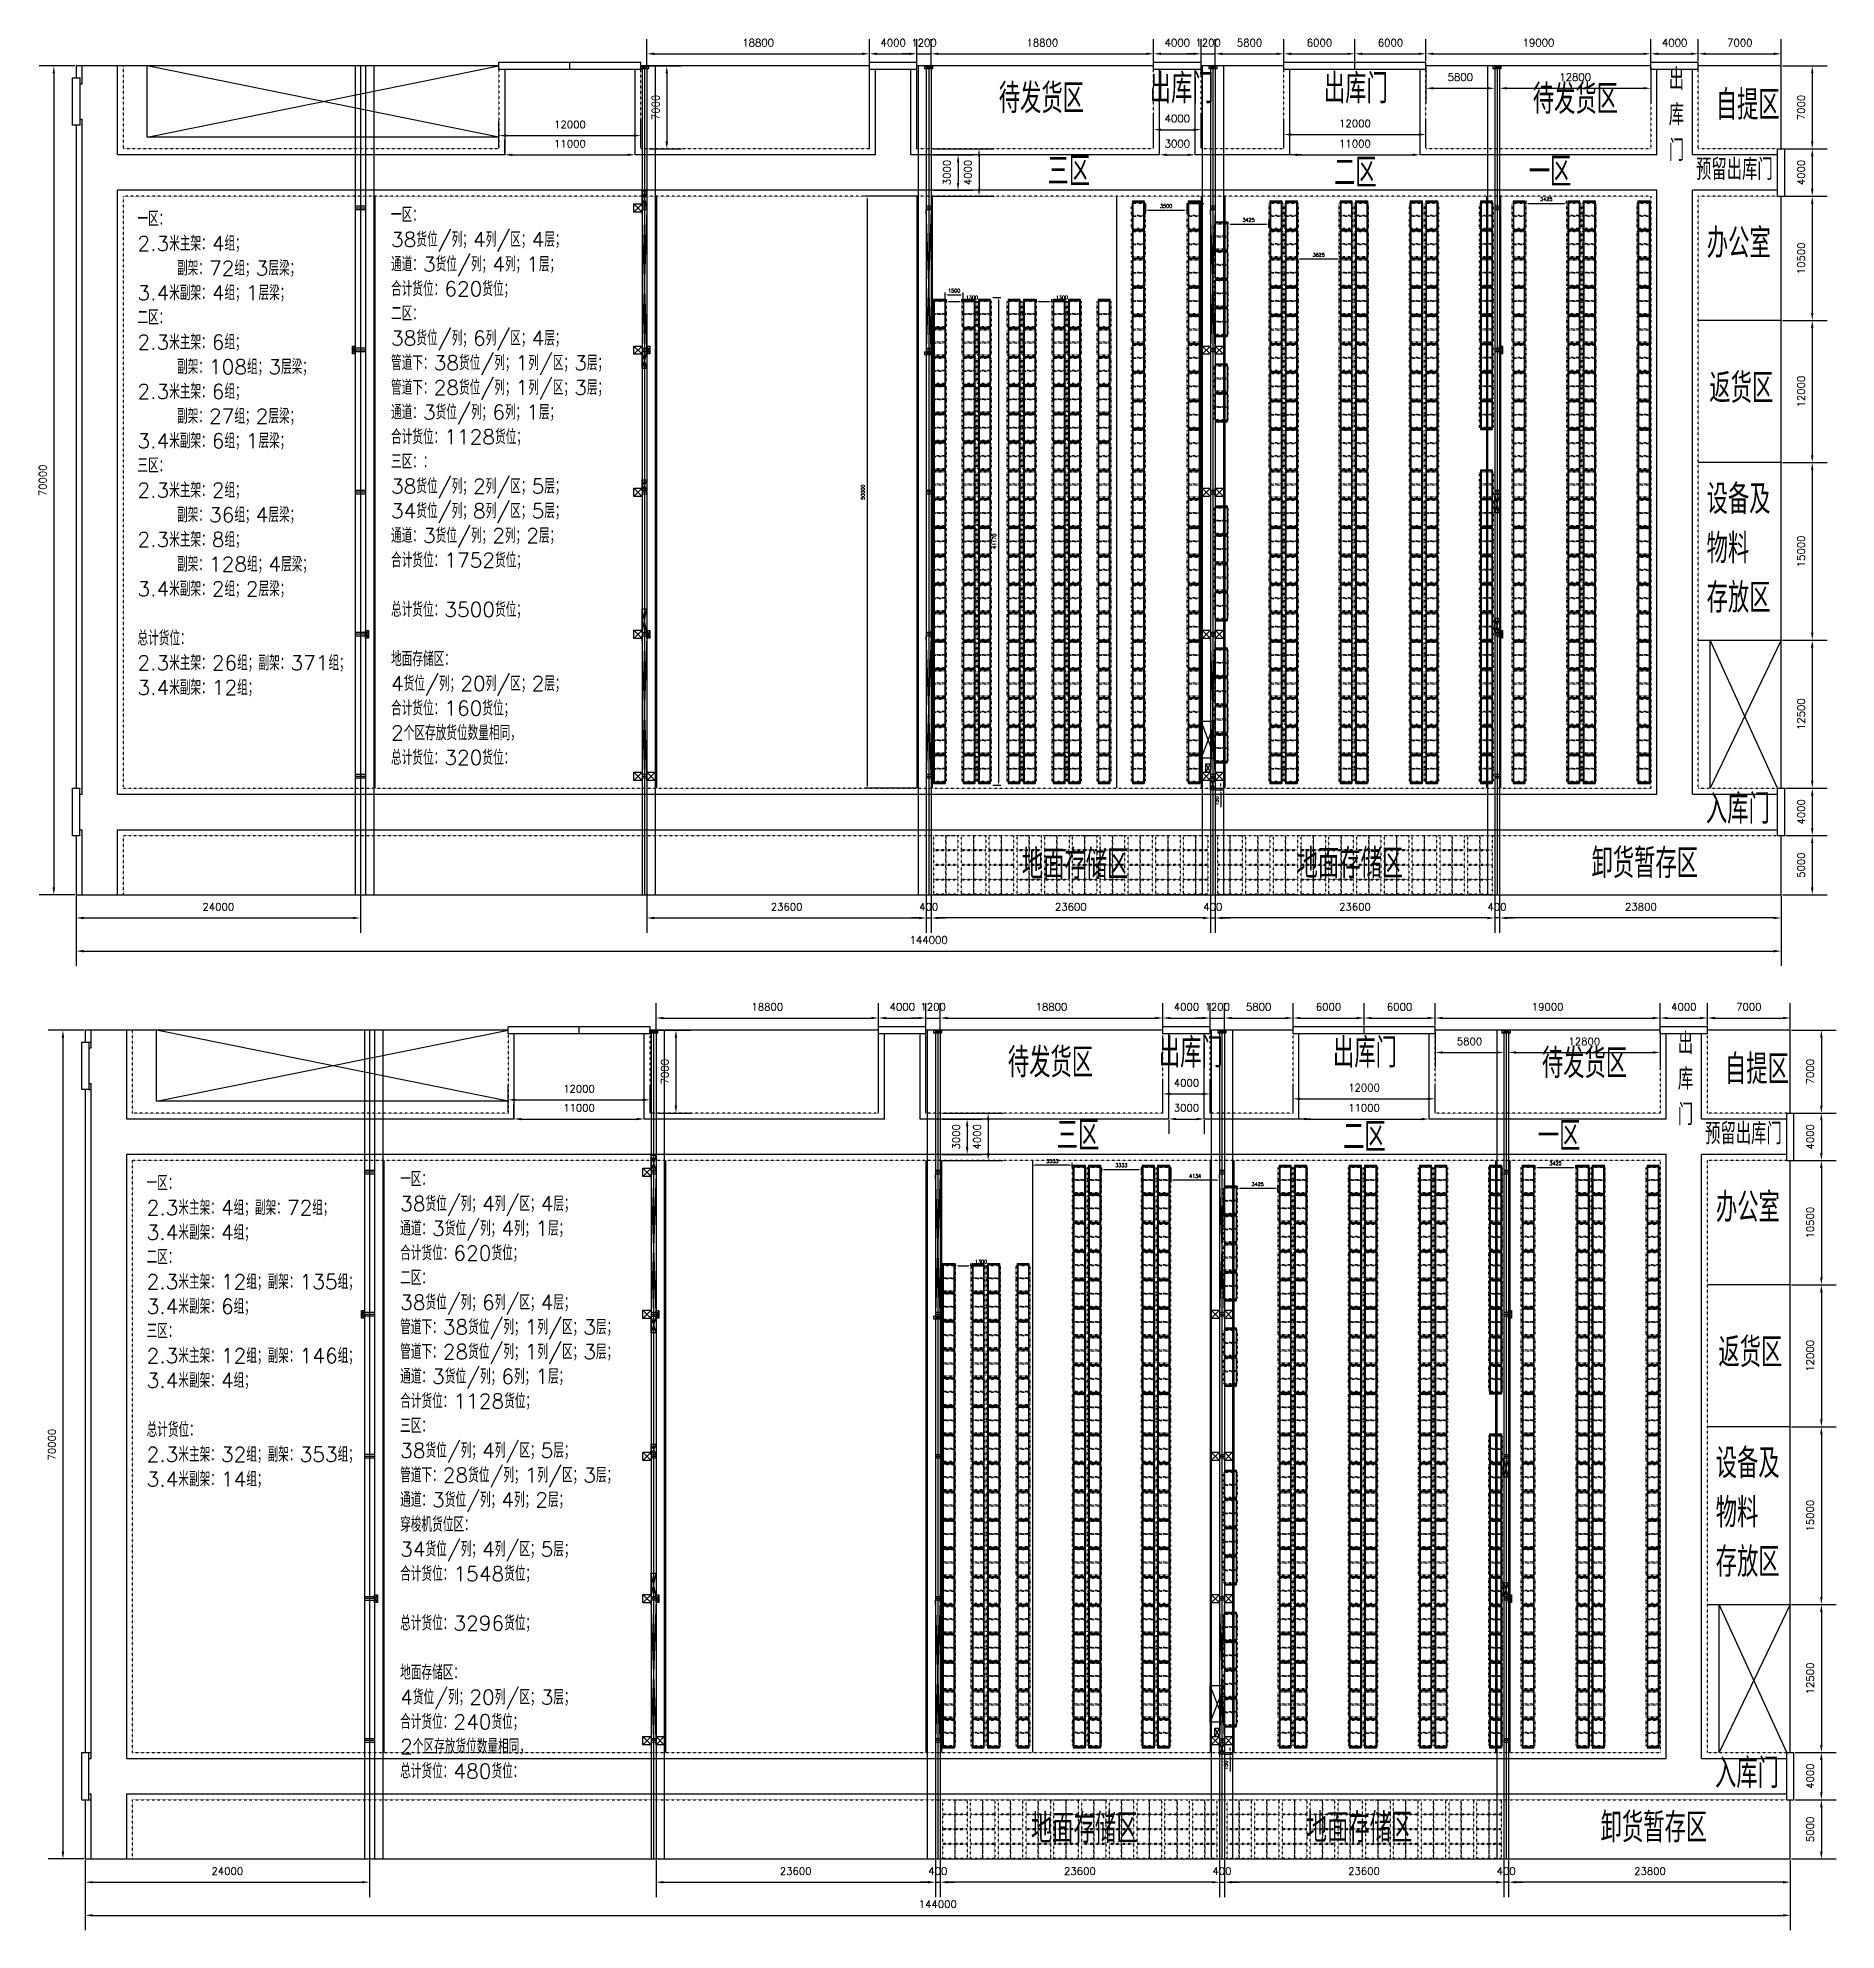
# Model space of a CAD drawing. Header units: millimetres. Extents: x 6622 to 532820, y 3370 to 359312.
# Drawn here: x 174592 to 326470, y 171590 to 331418 of the extents above; entities that cross this region are included whole.
import ezdxf

# ---------------------------------------------------------------- set-up
doc = ezdxf.new("R2010")
doc.units = ezdxf.units.MM
doc.linetypes.add('ACAD_ISO03W100', pattern=[30, 12, -18])
doc.styles.get("Standard").update_dxf_attribs({"font": 'txt', "bigfont": 'gbcbig.shx'})
doc.dimstyles.new('ISO-25', dxfattribs={"dimtxt": 625, "dimasz": 625, "dimexe": 1250, "dimexo": 100, "dimgap": 625, "dimtad": 1, "dimtxsty": 'Standard', "dimcen": 2.5, "dimadec": 0, "dimazin": 0, "dimtfac": 1, "dimtmove": 0, "dimatfit": 3, "dimfxl": 1, "dimarcsym": 0})
doc.dimstyles.new('副本 ISO-25', dxfattribs={"dimtxt": 300, "dimasz": 200, "dimexe": 200, "dimexo": 25, "dimgap": 200, "dimtad": 1, "dimtxsty": 'Standard', "dimcen": 2.5, "dimadec": 0, "dimazin": 0, "dimtfac": 1, "dimtmove": 0, "dimatfit": 3, "dimfxl": 1, "dimarcsym": 0})

msp = doc.modelspace()

# ---------------------------------------------------------------- texts
at = {"color": 0, "attachment_point": 1}
for s, insert, char_height, width in [('待发货区', (255746.224, 327561.246), 2500, 7700.04118), ('出库门', (268498.938, 328387.757), 2500, 7700.04118), ('出库门', (283200.746, 328385.184), 2500, 7700.04118), ('待发货区', (300846.549, 327497.223), 2500, 7700.04118), ('出\\P库\\P门', (312333.166, 328819.063), 1800, 1659.08494), ('自提区', (316306.088, 326996.648), 2500, 7700.04118), ('三区', (259865.602, 321396.83), 2500, 4268.9301), ('二区', (284060.477, 321280.192), 2500, 4268.9301), ('一区', (300504.968, 321362.128), 2500, 10552.2165), ('预留出库门', (314632.97, 321206.649), 1800, 7240.5432), ('一区：\\P2.3米主架：4组；\\P   副架：72组；3层梁；\\P3.4米副架：4组；1层梁；\\P二区：\\P2.3米主架：6组；\\P   副架：108组；3层梁；\\P2.3米主架：6组；\\P   副架：27组；2层梁；\\P3.4米副架：6组；1层梁；\\P三区：\\P2.3米主架：2组；\\P   副架：36组；4层梁；\\P2.3米主架：8组；\\P   副架：128组；4层梁；\\P3.4米副架：2组；2层梁；\\P\\P总计货位：\\P2.3米主架：26组；副架：371组；\\P3.4米副架：12组；', (183005.206, 316759.44), 1250, 21187.29752), ('一区：\\P38货位/列；4列/区；4层；\\P通道：3货位/列；4列；1层；\\P合计货位：620货位；\\P二区：\\P38货位/列；6列/区；4层；\\P管道下：38货位/列；1列/区；3层；\\P管道下：28货位/列；1列/区；3层；\\P通道：3货位/列；6列；1层；\\P合计货位：1128货位；\\P三区：：\\P38货位/列；2列/区；5层；\\P34货位/列；8列/区；5层；\\P通道：3货位/列；2列；2层；\\P合计货位：1752货位；\\P\\P总计货位：3500货位；\\P\\P地面存储区：\\P4货位/列；20列/区；2层；\\P合计货位：160货位；\\P2个区存放货位数量相同，\\P总计货位：320货位：', (204420, 317096.054), 1250, 20004.14795), ('办公室', (315546.871, 315326.655), 2500, 7700.04118), ('返货区', (315756.862, 303082.444), 2500, 7700.04118), ('设备及\\P物料\\P存放区', (315529.212, 293704.794), 2500, 7700.04118), ('入库门', (315469.098, 267538.618), 2500, 6217.35673), ('地面存储区', (257697.011, 262871.768), 2500, 9090.33867), ('地面存储区', (280903.539, 262929.189), 2500, 9090.33867), ('卸货暂存区', (305808.09, 262951.517), 2500, 10570.13799), ('待发货区', (256516.224, 246121.246), 2500, 7700.04118), ('出库门', (269268.938, 246947.757), 2500, 7700.04118), ('出库门', (283970.746, 246945.184), 2500, 7700.04118), ('待发货区', (301616.549, 246057.223), 2500, 7700.04118), ('出\\P库\\P门', (313103.166, 247379.063), 1800, 1659.08494), ('自提区', (317076.088, 245556.648), 2500, 7700.04118), ('三区', (260635.602, 239956.83), 2500, 4268.9301), ('二区', (284830.477, 239840.192), 2500, 4268.9301), ('一区', (301274.968, 239922.128), 2500, 10552.2165), ('预留出库门', (315402.97, 239766.649), 1800, 7240.5432), ('一区：\\P2.3米主架：4组；副架：72组；\\P3.4米副架：4组；\\P二区：\\P2.3米主架：12组；副架：135组；\\P3.4米副架：6组；\\P三区：\\P2.3米主架：12组；副架：146组；\\P3.4米副架：4组；\\P\\P总计货位：\\P2.3米主架：32组；副架：353组；\\P3.4米副架：14组；', (183775.206, 235319.44), 1250, 20004.14795), ('一区：\\P38货位/列；4列/区；4层；\\P通道：3货位/列；4列；1层；\\P合计货位：620货位；\\P二区：\\P38货位/列；6列/区；4层；\\P管道下：38货位/列；1列/区；3层；\\P管道下：28货位/列；1列/区；3层；\\P通道：3货位/列；6列；1层；\\P合计货位：1128货位；\\P三区：\\P38货位/列；4列/区；5层；\\P管道下：28货位/列；1列/区；3层；\\P通道：3货位/列；4列；2层；\\P穿梭机货位区：\\P34货位/列；4列/区；5层；\\P合计货位：1548货位；\\P\\P总计货位：3296货位；\\P\\P地面存储区：\\P4货位/列；20列/区；3层；\\P合计货位：240货位；\\P2个区存放货位数量相同，\\P总计货位：480货位：', (205190, 235656.054), 1250, 20004.14795), ('办公室', (316316.871, 233886.655), 2500, 7700.04118), ('返货区', (316526.862, 221642.444), 2500, 7700.04118), ('设备及\\P物料\\P存放区', (316299.212, 212264.794), 2500, 7700.04118), ('入库门', (316239.098, 186098.618), 2500, 6217.35673), ('地面存储区', (258467.011, 181431.768), 2500, 9090.33867), ('地面存储区', (281673.539, 181489.189), 2500, 9090.33867), ('卸货暂存区', (306578.09, 181511.517), 2500, 10570.13799)]:
    msp.add_mtext(s, dxfattribs=dict(at, insert=insert, char_height=char_height, width=width))

# ---------------------------------------------------------------- blocks, each defined once
blk = doc.blocks.new('*D248')
at = {"color": 0, "lineweight": -2, "transparency": 16777216}
for p, q in [((227000, 247600), (229730, 247600)), ((228480, 246975), (228480, 241225)), ((227000, 240600), (229730, 240600))]:
    blk.add_line(p, q, dxfattribs=at)
at = {"color": 0, "transparency": 16777216}
for points in [[(228376, 246975), (228584, 246975), (228480, 247600)], [(228376, 241225), (228584, 241225), (228480, 240600)]]:
    blk.add_solid(points, dxfattribs=at)
at = {"layer": 'Defpoints', "color": 0, "transparency": 16777216}
for p in [(226900, 247600), (226900, 240600), (228480, 240600)]:
    blk.add_point(p, dxfattribs=at)
at = {"color": 0, "transparency": 16777216, "insert": (227542, 244100), "char_height": 625, "attachment_point": 5, "rotation": 90}
blk.add_mtext('7000', dxfattribs=at)
blk = doc.blocks.new('*D257')
at = {"color": 0, "lineweight": -2, "transparency": 16777216}
for p, q in [((281100, 240200), (281100, 241350)), ((292100, 240200), (292100, 241350)), ((281725, 240100), (291475, 240100))]:
    blk.add_line(p, q, dxfattribs=at)
at = {"color": 0, "transparency": 16777216}
for points in [[(281725, 240204), (281725, 239996), (281100, 240100)], [(291475, 240204), (291475, 239996), (292100, 240100)]]:
    blk.add_solid(points, dxfattribs=at)
at = {"layer": 'Defpoints', "color": 0, "transparency": 16777216}
for p in [(281100, 240100), (292100, 240100), (292100, 240100)]:
    blk.add_point(p, dxfattribs=at)
at = {"color": 0, "transparency": 16777216, "insert": (286600, 241038), "char_height": 625, "attachment_point": 5}
blk.add_mtext('11000', dxfattribs=at)
blk = doc.blocks.new('*D258')
at = {"color": 0, "lineweight": -2, "transparency": 16777216}
for p, q in [((280600, 240700), (280600, 243060)), ((292600, 240700), (292600, 243060)), ((281225, 241810), (291975, 241810))]:
    blk.add_line(p, q, dxfattribs=at)
at = {"color": 0, "transparency": 16777216}
for points in [[(281225, 241914), (281225, 241706), (280600, 241810)], [(291975, 241914), (291975, 241706), (292600, 241810)]]:
    blk.add_solid(points, dxfattribs=at)
at = {"layer": 'Defpoints', "color": 0, "transparency": 16777216}
for p in [(292600, 241810), (280600, 240600), (292600, 240600)]:
    blk.add_point(p, dxfattribs=at)
at = {"color": 0, "transparency": 16777216, "insert": (286600, 242748), "char_height": 625, "attachment_point": 5}
blk.add_mtext('12000', dxfattribs=at)
blk = doc.blocks.new('*D259')
at = {"color": 0, "lineweight": -2, "transparency": 16777216}
for p, q in [((270100, 240000), (270100, 238850)), ((270725, 240100), (272475, 240100)), ((273100, 240000), (273100, 238850))]:
    blk.add_line(p, q, dxfattribs=at)
at = {"color": 0, "transparency": 16777216}
for points in [[(270725, 240204), (270725, 239996), (270100, 240100)], [(272475, 240204), (272475, 239996), (273100, 240100)]]:
    blk.add_solid(points, dxfattribs=at)
at = {"layer": 'Defpoints', "color": 0, "transparency": 16777216}
for p in [(270100, 240100), (273100, 240100), (273100, 240100)]:
    blk.add_point(p, dxfattribs=at)
at = {"color": 0, "transparency": 16777216, "insert": (271600, 241038), "char_height": 625, "attachment_point": 5}
blk.add_mtext('3000', dxfattribs=at)
blk = doc.blocks.new('*D260')
at = {"color": 0, "lineweight": -2, "transparency": 16777216}
for p, q in [((269600, 240700), (269600, 243470)), ((273600, 240700), (273600, 243470)), ((270225, 242220), (272975, 242220))]:
    blk.add_line(p, q, dxfattribs=at)
at = {"color": 0, "transparency": 16777216}
for points in [[(270225, 242324), (270225, 242116), (269600, 242220)], [(272975, 242324), (272975, 242116), (273600, 242220)]]:
    blk.add_solid(points, dxfattribs=at)
at = {"layer": 'Defpoints', "color": 0, "transparency": 16777216}
for p in [(273600, 242220), (269600, 240600), (273600, 240600)]:
    blk.add_point(p, dxfattribs=at)
at = {"color": 0, "transparency": 16777216, "insert": (271600, 243158), "char_height": 625, "attachment_point": 5}
blk.add_mtext('4000', dxfattribs=at)
blk = doc.blocks.new('*D261')
at = {"color": 0, "lineweight": -2, "transparency": 16777216}
for p, q in [((226800, 247700), (226800, 249880)), ((245600, 247700), (245600, 249880)), ((227425, 248630), (244975, 248630))]:
    blk.add_line(p, q, dxfattribs=at)
at = {"color": 0, "transparency": 16777216}
for points in [[(227425, 248734), (227425, 248526), (226800, 248630)], [(244975, 248734), (244975, 248526), (245600, 248630)]]:
    blk.add_solid(points, dxfattribs=at)
at = {"layer": 'Defpoints', "color": 0, "transparency": 16777216}
for p in [(245600, 248630), (226800, 247600), (245600, 247600)]:
    blk.add_point(p, dxfattribs=at)
at = {"color": 0, "transparency": 16777216, "insert": (236200, 249568), "char_height": 625, "attachment_point": 5}
blk.add_mtext('18800', dxfattribs=at)
blk = doc.blocks.new('*D262')
at = {"color": 0, "lineweight": -2, "transparency": 16777216}
for p, q in [((245600, 248000), (245600, 249880)), ((249600, 248000), (249600, 249880)), ((246225, 248630), (248975, 248630))]:
    blk.add_line(p, q, dxfattribs=at)
at = {"color": 0, "transparency": 16777216}
for points in [[(246225, 248734), (246225, 248526), (245600, 248630)], [(248975, 248734), (248975, 248526), (249600, 248630)]]:
    blk.add_solid(points, dxfattribs=at)
at = {"layer": 'Defpoints', "color": 0, "transparency": 16777216}
for p in [(245600, 247900), (249600, 248630), (249600, 247900)]:
    blk.add_point(p, dxfattribs=at)
at = {"color": 0, "transparency": 16777216, "insert": (247600, 249568), "char_height": 625, "attachment_point": 5}
blk.add_mtext('4000', dxfattribs=at)
blk = doc.blocks.new('*D263')
at = {"color": 0, "lineweight": -2, "transparency": 16777216}
for p, q in [((249600, 247700), (249600, 249880)), ((250800, 247700), (250800, 249880)), ((248975, 248630), (248350, 248630)), ((249600, 248630), (250800, 248630)), ((251425, 248630), (252050, 248630))]:
    blk.add_line(p, q, dxfattribs=at)
at = {"color": 0, "transparency": 16777216}
for points in [[(248975, 248734), (248975, 248526), (249600, 248630)], [(251425, 248734), (251425, 248526), (250800, 248630)]]:
    blk.add_solid(points, dxfattribs=at)
at = {"layer": 'Defpoints', "color": 0, "transparency": 16777216}
for p in [(250800, 248630), (249600, 247600), (250800, 247600)]:
    blk.add_point(p, dxfattribs=at)
at = {"color": 0, "transparency": 16777216, "insert": (250200, 249568), "char_height": 625, "attachment_point": 5}
blk.add_mtext('1200', dxfattribs=at)
blk = doc.blocks.new('*D264')
at = {"color": 0, "lineweight": -2, "transparency": 16777216}
for p, q in [((250800, 247700), (250800, 249880)), ((269600, 247700), (269600, 249880)), ((251425, 248630), (268975, 248630))]:
    blk.add_line(p, q, dxfattribs=at)
at = {"color": 0, "transparency": 16777216}
for points in [[(251425, 248734), (251425, 248526), (250800, 248630)], [(268975, 248734), (268975, 248526), (269600, 248630)]]:
    blk.add_solid(points, dxfattribs=at)
at = {"layer": 'Defpoints', "color": 0, "transparency": 16777216}
for p in [(269600, 248630), (250800, 247600), (269600, 247600)]:
    blk.add_point(p, dxfattribs=at)
at = {"color": 0, "transparency": 16777216, "insert": (260200, 249568), "char_height": 625, "attachment_point": 5}
blk.add_mtext('18800', dxfattribs=at)
blk = doc.blocks.new('*D265')
at = {"color": 0, "lineweight": -2, "transparency": 16777216}
for p, q in [((269600, 248000), (269600, 249880)), ((273600, 248000), (273600, 249880)), ((270225, 248630), (272975, 248630))]:
    blk.add_line(p, q, dxfattribs=at)
at = {"color": 0, "transparency": 16777216}
for points in [[(270225, 248734), (270225, 248526), (269600, 248630)], [(272975, 248734), (272975, 248526), (273600, 248630)]]:
    blk.add_solid(points, dxfattribs=at)
at = {"layer": 'Defpoints', "color": 0, "transparency": 16777216}
for p in [(269600, 247900), (273600, 248630), (273600, 247900)]:
    blk.add_point(p, dxfattribs=at)
at = {"color": 0, "transparency": 16777216, "insert": (271600, 249568), "char_height": 625, "attachment_point": 5}
blk.add_mtext('4000', dxfattribs=at)
blk = doc.blocks.new('*D266')
at = {"color": 0, "lineweight": -2, "transparency": 16777216}
for p, q in [((273600, 247700), (273600, 249880)), ((274800, 247700), (274800, 249880)), ((272975, 248630), (272350, 248630)), ((273600, 248630), (274800, 248630)), ((275425, 248630), (276050, 248630))]:
    blk.add_line(p, q, dxfattribs=at)
at = {"color": 0, "transparency": 16777216}
for points in [[(272975, 248734), (272975, 248526), (273600, 248630)], [(275425, 248734), (275425, 248526), (274800, 248630)]]:
    blk.add_solid(points, dxfattribs=at)
at = {"layer": 'Defpoints', "color": 0, "transparency": 16777216}
for p in [(274800, 248630), (273600, 247600), (274800, 247600)]:
    blk.add_point(p, dxfattribs=at)
at = {"color": 0, "transparency": 16777216, "insert": (274200, 249568), "char_height": 625, "attachment_point": 5}
blk.add_mtext('1200', dxfattribs=at)
blk = doc.blocks.new('*D267')
at = {"color": 0, "lineweight": -2, "transparency": 16777216}
for p, q in [((274800, 247700), (274800, 249880)), ((280600, 247700), (280600, 249880)), ((275425, 248630), (279975, 248630))]:
    blk.add_line(p, q, dxfattribs=at)
at = {"color": 0, "transparency": 16777216}
for points in [[(275425, 248734), (275425, 248526), (274800, 248630)], [(279975, 248734), (279975, 248526), (280600, 248630)]]:
    blk.add_solid(points, dxfattribs=at)
at = {"layer": 'Defpoints', "color": 0, "transparency": 16777216}
for p in [(280600, 248630), (274800, 247600), (280600, 247600)]:
    blk.add_point(p, dxfattribs=at)
at = {"color": 0, "transparency": 16777216, "insert": (277700, 249568), "char_height": 625, "attachment_point": 5}
blk.add_mtext('5800', dxfattribs=at)
blk = doc.blocks.new('*D268')
at = {"color": 0, "lineweight": -2, "transparency": 16777216}
for p, q in [((280600, 248000), (280600, 249880)), ((286600, 248000), (286600, 249880)), ((281225, 248630), (285975, 248630))]:
    blk.add_line(p, q, dxfattribs=at)
at = {"color": 0, "transparency": 16777216}
for points in [[(281225, 248734), (281225, 248526), (280600, 248630)], [(285975, 248734), (285975, 248526), (286600, 248630)]]:
    blk.add_solid(points, dxfattribs=at)
at = {"layer": 'Defpoints', "color": 0, "transparency": 16777216}
for p in [(280600, 247900), (286600, 248630), (286600, 247900)]:
    blk.add_point(p, dxfattribs=at)
at = {"color": 0, "transparency": 16777216, "insert": (283600, 249568), "char_height": 625, "attachment_point": 5}
blk.add_mtext('6000', dxfattribs=at)
blk = doc.blocks.new('*D269')
at = {"color": 0, "lineweight": -2, "transparency": 16777216}
for p, q in [((286600, 248000), (286600, 249880)), ((292600, 248000), (292600, 249880)), ((287225, 248630), (291975, 248630))]:
    blk.add_line(p, q, dxfattribs=at)
at = {"color": 0, "transparency": 16777216}
for points in [[(287225, 248734), (287225, 248526), (286600, 248630)], [(291975, 248734), (291975, 248526), (292600, 248630)]]:
    blk.add_solid(points, dxfattribs=at)
at = {"layer": 'Defpoints', "color": 0, "transparency": 16777216}
for p in [(286600, 247900), (292600, 248630), (292600, 247900)]:
    blk.add_point(p, dxfattribs=at)
at = {"color": 0, "transparency": 16777216, "insert": (289600, 249568), "char_height": 625, "attachment_point": 5}
blk.add_mtext('6000', dxfattribs=at)
blk = doc.blocks.new('*D270')
at = {"color": 0, "lineweight": -2, "transparency": 16777216}
for p, q in [((292600, 248000), (292600, 249880)), ((311600, 247700), (311600, 249880)), ((293225, 248630), (310975, 248630))]:
    blk.add_line(p, q, dxfattribs=at)
at = {"color": 0, "transparency": 16777216}
for points in [[(293225, 248734), (293225, 248526), (292600, 248630)], [(310975, 248734), (310975, 248526), (311600, 248630)]]:
    blk.add_solid(points, dxfattribs=at)
at = {"layer": 'Defpoints', "color": 0, "transparency": 16777216}
for p in [(292600, 247900), (311600, 248630), (311600, 247600)]:
    blk.add_point(p, dxfattribs=at)
at = {"color": 0, "transparency": 16777216, "insert": (302100, 249568), "char_height": 625, "attachment_point": 5}
blk.add_mtext('19000', dxfattribs=at)
blk = doc.blocks.new('*D271')
at = {"color": 0, "lineweight": -2, "transparency": 16777216}
for p, q in [((292600, 247500), (292600, 244470)), ((298400, 247500), (298400, 244470)), ((293225, 245720), (297775, 245720))]:
    blk.add_line(p, q, dxfattribs=at)
at = {"color": 0, "transparency": 16777216}
for points in [[(293225, 245824), (293225, 245616), (292600, 245720)], [(297775, 245824), (297775, 245616), (298400, 245720)]]:
    blk.add_solid(points, dxfattribs=at)
at = {"layer": 'Defpoints', "color": 0, "transparency": 16777216}
for p in [(292600, 247600), (298400, 247600), (298400, 245720)]:
    blk.add_point(p, dxfattribs=at)
at = {"color": 0, "transparency": 16777216, "insert": (295500, 246658), "char_height": 625, "attachment_point": 5}
blk.add_mtext('5800', dxfattribs=at)
blk = doc.blocks.new('*D272')
at = {"color": 0, "lineweight": -2, "transparency": 16777216}
for p, q in [((298800, 247500), (298800, 244470)), ((311600, 247500), (311600, 244470)), ((299425, 245720), (310975, 245720))]:
    blk.add_line(p, q, dxfattribs=at)
at = {"color": 0, "transparency": 16777216}
for points in [[(299425, 245824), (299425, 245616), (298800, 245720)], [(310975, 245824), (310975, 245616), (311600, 245720)]]:
    blk.add_solid(points, dxfattribs=at)
at = {"layer": 'Defpoints', "color": 0, "transparency": 16777216}
for p in [(298800, 247600), (311600, 247600), (311600, 245720)]:
    blk.add_point(p, dxfattribs=at)
at = {"color": 0, "transparency": 16777216, "insert": (305200, 246658), "char_height": 625, "attachment_point": 5}
blk.add_mtext('12800', dxfattribs=at)
blk = doc.blocks.new('*D273')
at = {"color": 0, "lineweight": -2, "transparency": 16777216}
for p, q in [((311600, 248000), (311600, 249880)), ((315600, 248000), (315600, 249880)), ((312225, 248630), (314975, 248630))]:
    blk.add_line(p, q, dxfattribs=at)
at = {"color": 0, "transparency": 16777216}
for points in [[(312225, 248734), (312225, 248526), (311600, 248630)], [(314975, 248734), (314975, 248526), (315600, 248630)]]:
    blk.add_solid(points, dxfattribs=at)
at = {"layer": 'Defpoints', "color": 0, "transparency": 16777216}
for p in [(311600, 247900), (315600, 248630), (315600, 247900)]:
    blk.add_point(p, dxfattribs=at)
at = {"color": 0, "transparency": 16777216, "insert": (313600, 249568), "char_height": 625, "attachment_point": 5}
blk.add_mtext('4000', dxfattribs=at)
blk = doc.blocks.new('*D274')
at = {"color": 0, "lineweight": -2, "transparency": 16777216}
for p, q in [((315600, 248000), (315600, 249880)), ((322600, 247700), (322600, 249880)), ((316225, 248630), (321975, 248630))]:
    blk.add_line(p, q, dxfattribs=at)
at = {"color": 0, "transparency": 16777216}
for points in [[(316225, 248734), (316225, 248526), (315600, 248630)], [(321975, 248734), (321975, 248526), (322600, 248630)]]:
    blk.add_solid(points, dxfattribs=at)
at = {"layer": 'Defpoints', "color": 0, "transparency": 16777216}
for p in [(315600, 247900), (322600, 248630), (322600, 247600)]:
    blk.add_point(p, dxfattribs=at)
at = {"color": 0, "transparency": 16777216, "insert": (319100, 249568), "char_height": 625, "attachment_point": 5}
blk.add_mtext('7000', dxfattribs=at)
blk = doc.blocks.new('*D275')
at = {"color": 0, "lineweight": -2, "transparency": 16777216}
for p, q in [((322700, 247600), (326470, 247600)), ((325220, 246975), (325220, 241225)), ((322700, 240600), (326470, 240600))]:
    blk.add_line(p, q, dxfattribs=at)
at = {"color": 0, "transparency": 16777216}
for points in [[(325116, 246975), (325324, 246975), (325220, 247600)], [(325116, 241225), (325324, 241225), (325220, 240600)]]:
    blk.add_solid(points, dxfattribs=at)
at = {"layer": 'Defpoints', "color": 0, "transparency": 16777216}
for p in [(322600, 247600), (322600, 240600), (325220, 240600)]:
    blk.add_point(p, dxfattribs=at)
at = {"color": 0, "transparency": 16777216, "insert": (324282, 244100), "char_height": 625, "attachment_point": 5, "rotation": 90}
blk.add_mtext('7000', dxfattribs=at)
blk = doc.blocks.new('*D276')
at = {"color": 0, "lineweight": -2, "transparency": 16777216}
for p, q in [((323000, 240600), (326470, 240600)), ((325220, 239975), (325220, 237225)), ((323000, 236600), (326470, 236600))]:
    blk.add_line(p, q, dxfattribs=at)
at = {"color": 0, "transparency": 16777216}
for points in [[(325116, 239975), (325324, 239975), (325220, 240600)], [(325116, 237225), (325324, 237225), (325220, 236600)]]:
    blk.add_solid(points, dxfattribs=at)
at = {"layer": 'Defpoints', "color": 0, "transparency": 16777216}
for p in [(322900, 240600), (322900, 236600), (325220, 236600)]:
    blk.add_point(p, dxfattribs=at)
at = {"color": 0, "transparency": 16777216, "insert": (324282, 238600), "char_height": 625, "attachment_point": 5, "rotation": 90}
blk.add_mtext('4000', dxfattribs=at)
blk = doc.blocks.new('*D277')
at = {"color": 0, "lineweight": -2, "transparency": 16777216}
for p, q in [((322700, 236600), (326470, 236600)), ((325220, 235975), (325220, 226725)), ((322700, 226100), (326470, 226100))]:
    blk.add_line(p, q, dxfattribs=at)
at = {"color": 0, "transparency": 16777216}
for points in [[(325116, 235975), (325324, 235975), (325220, 236600)], [(325116, 226725), (325324, 226725), (325220, 226100)]]:
    blk.add_solid(points, dxfattribs=at)
at = {"layer": 'Defpoints', "color": 0, "transparency": 16777216}
for p in [(322600, 236600), (322600, 226100), (325220, 226100)]:
    blk.add_point(p, dxfattribs=at)
at = {"color": 0, "transparency": 16777216, "insert": (324282, 231350), "char_height": 625, "attachment_point": 5, "rotation": 90}
blk.add_mtext('10500', dxfattribs=at)
blk = doc.blocks.new('*D278')
at = {"color": 0, "lineweight": -2, "transparency": 16777216}
for p, q in [((322700, 226100), (326470, 226100)), ((325220, 225475), (325220, 214725)), ((322700, 214100), (326470, 214100))]:
    blk.add_line(p, q, dxfattribs=at)
at = {"color": 0, "transparency": 16777216}
for points in [[(325116, 225475), (325324, 225475), (325220, 226100)], [(325116, 214725), (325324, 214725), (325220, 214100)]]:
    blk.add_solid(points, dxfattribs=at)
at = {"layer": 'Defpoints', "color": 0, "transparency": 16777216}
for p in [(322600, 226100), (322600, 214100), (325220, 214100)]:
    blk.add_point(p, dxfattribs=at)
at = {"color": 0, "transparency": 16777216, "insert": (324282, 220100), "char_height": 625, "attachment_point": 5, "rotation": 90}
blk.add_mtext('12000', dxfattribs=at)
blk = doc.blocks.new('*D279')
at = {"color": 0, "lineweight": -2, "transparency": 16777216}
for p, q in [((322700, 214100), (326470, 214100)), ((325220, 213475), (325220, 199725)), ((322700, 199100), (326470, 199100))]:
    blk.add_line(p, q, dxfattribs=at)
at = {"color": 0, "transparency": 16777216}
for points in [[(325116, 213475), (325324, 213475), (325220, 214100)], [(325116, 199725), (325324, 199725), (325220, 199100)]]:
    blk.add_solid(points, dxfattribs=at)
at = {"layer": 'Defpoints', "color": 0, "transparency": 16777216}
for p in [(322600, 214100), (322600, 199100), (325220, 199100)]:
    blk.add_point(p, dxfattribs=at)
at = {"color": 0, "transparency": 16777216, "insert": (324282, 206600), "char_height": 625, "attachment_point": 5, "rotation": 90}
blk.add_mtext('15000', dxfattribs=at)
blk = doc.blocks.new('*D280')
at = {"color": 0, "lineweight": -2, "transparency": 16777216}
for p, q in [((322700, 199100), (326470, 199100)), ((325220, 198475), (325220, 187225)), ((323000, 186600), (326470, 186600))]:
    blk.add_line(p, q, dxfattribs=at)
at = {"color": 0, "transparency": 16777216}
for points in [[(325116, 198475), (325324, 198475), (325220, 199100)], [(325116, 187225), (325324, 187225), (325220, 186600)]]:
    blk.add_solid(points, dxfattribs=at)
at = {"layer": 'Defpoints', "color": 0, "transparency": 16777216}
for p in [(322600, 199100), (322900, 186600), (325220, 186600)]:
    blk.add_point(p, dxfattribs=at)
at = {"color": 0, "transparency": 16777216, "insert": (324282, 192850), "char_height": 625, "attachment_point": 5, "rotation": 90}
blk.add_mtext('12500', dxfattribs=at)
blk = doc.blocks.new('*D281')
at = {"color": 0, "lineweight": -2, "transparency": 16777216}
for p, q in [((323000, 186600), (326470, 186600)), ((325220, 185975), (325220, 183225)), ((323000, 182600), (326470, 182600))]:
    blk.add_line(p, q, dxfattribs=at)
at = {"color": 0, "transparency": 16777216}
for points in [[(325116, 185975), (325324, 185975), (325220, 186600)], [(325116, 183225), (325324, 183225), (325220, 182600)]]:
    blk.add_solid(points, dxfattribs=at)
at = {"layer": 'Defpoints', "color": 0, "transparency": 16777216}
for p in [(322900, 186600), (322900, 182600), (325220, 182600)]:
    blk.add_point(p, dxfattribs=at)
at = {"color": 0, "transparency": 16777216, "insert": (324282, 184600), "char_height": 625, "attachment_point": 5, "rotation": 90}
blk.add_mtext('4000', dxfattribs=at)
blk = doc.blocks.new('*D282')
at = {"color": 0, "lineweight": -2, "transparency": 16777216}
for p, q in [((323000, 182600), (326470, 182600)), ((325220, 181975), (325220, 178225)), ((322700, 177600), (326470, 177600))]:
    blk.add_line(p, q, dxfattribs=at)
at = {"color": 0, "transparency": 16777216}
for points in [[(325116, 181975), (325324, 181975), (325220, 182600)], [(325116, 178225), (325324, 178225), (325220, 177600)]]:
    blk.add_solid(points, dxfattribs=at)
at = {"layer": 'Defpoints', "color": 0, "transparency": 16777216}
for p in [(322900, 182600), (322600, 177600), (325220, 177600)]:
    blk.add_point(p, dxfattribs=at)
at = {"color": 0, "transparency": 16777216, "insert": (324282, 180100), "char_height": 625, "attachment_point": 5, "rotation": 90}
blk.add_mtext('5000', dxfattribs=at)
blk = doc.blocks.new('*D283')
at = {"color": 0, "lineweight": -2, "transparency": 16777216}
for p, q in [((298800, 177500), (298800, 174390)), ((322600, 177500), (322600, 174390)), ((321975, 175640), (299425, 175640))]:
    blk.add_line(p, q, dxfattribs=at)
at = {"color": 0, "transparency": 16777216}
for points in [[(299425, 175744), (299425, 175536), (298800, 175640)], [(321975, 175744), (321975, 175536), (322600, 175640)]]:
    blk.add_solid(points, dxfattribs=at)
at = {"layer": 'Defpoints', "color": 0, "transparency": 16777216}
for p in [(298800, 177600), (322600, 177600), (298800, 175640)]:
    blk.add_point(p, dxfattribs=at)
at = {"color": 0, "transparency": 16777216, "insert": (310750, 176578), "char_height": 625, "attachment_point": 5}
blk.add_mtext('23800', dxfattribs=at)
blk = doc.blocks.new('*D249')
at = {"color": 0, "lineweight": -2, "transparency": 16777216}
for p, q in [((298400, 177500), (298400, 174390)), ((298800, 177500), (298800, 174390)), ((297775, 175640), (297150, 175640)), ((298800, 175640), (298400, 175640)), ((299425, 175640), (300050, 175640))]:
    blk.add_line(p, q, dxfattribs=at)
at = {"color": 0, "transparency": 16777216}
for points in [[(297775, 175744), (297775, 175536), (298400, 175640)], [(299425, 175744), (299425, 175536), (298800, 175640)]]:
    blk.add_solid(points, dxfattribs=at)
at = {"layer": 'Defpoints', "color": 0, "transparency": 16777216}
for p in [(298400, 177600), (298800, 177600), (298400, 175640)]:
    blk.add_point(p, dxfattribs=at)
at = {"color": 0, "transparency": 16777216, "insert": (298600, 176578), "char_height": 625, "attachment_point": 5}
blk.add_mtext('400', dxfattribs=at)
blk = doc.blocks.new('*D250')
at = {"color": 0, "lineweight": -2, "transparency": 16777216}
for p, q in [((274800, 177500), (274800, 174390)), ((298400, 177500), (298400, 174390)), ((297775, 175640), (275425, 175640))]:
    blk.add_line(p, q, dxfattribs=at)
at = {"color": 0, "transparency": 16777216}
for points in [[(275425, 175744), (275425, 175536), (274800, 175640)], [(297775, 175744), (297775, 175536), (298400, 175640)]]:
    blk.add_solid(points, dxfattribs=at)
at = {"layer": 'Defpoints', "color": 0, "transparency": 16777216}
for p in [(274800, 177600), (298400, 177600), (274800, 175640)]:
    blk.add_point(p, dxfattribs=at)
at = {"color": 0, "transparency": 16777216, "insert": (286600, 176578), "char_height": 625, "attachment_point": 5}
blk.add_mtext('23600', dxfattribs=at)
blk = doc.blocks.new('*D251')
at = {"color": 0, "lineweight": -2, "transparency": 16777216}
for p, q in [((250800, 177500), (250800, 174390)), ((274400, 177500), (274400, 174390)), ((273775, 175640), (251425, 175640))]:
    blk.add_line(p, q, dxfattribs=at)
at = {"color": 0, "transparency": 16777216}
for points in [[(251425, 175744), (251425, 175536), (250800, 175640)], [(273775, 175744), (273775, 175536), (274400, 175640)]]:
    blk.add_solid(points, dxfattribs=at)
at = {"layer": 'Defpoints', "color": 0, "transparency": 16777216}
for p in [(250800, 177600), (274400, 177600), (250800, 175640)]:
    blk.add_point(p, dxfattribs=at)
at = {"color": 0, "transparency": 16777216, "insert": (262600, 176578), "char_height": 625, "attachment_point": 5}
blk.add_mtext('23600', dxfattribs=at)
blk = doc.blocks.new('*D252')
at = {"color": 0, "lineweight": -2, "transparency": 16777216}
for p, q in [((274400, 177500), (274400, 174390)), ((274800, 177500), (274800, 174390)), ((273775, 175640), (273150, 175640)), ((274400, 175640), (274800, 175640)), ((275425, 175640), (276050, 175640))]:
    blk.add_line(p, q, dxfattribs=at)
at = {"color": 0, "transparency": 16777216}
for points in [[(273775, 175744), (273775, 175536), (274400, 175640)], [(275425, 175744), (275425, 175536), (274800, 175640)]]:
    blk.add_solid(points, dxfattribs=at)
at = {"layer": 'Defpoints', "color": 0, "transparency": 16777216}
for p in [(274400, 177600), (274800, 177600), (274800, 175640)]:
    blk.add_point(p, dxfattribs=at)
at = {"color": 0, "transparency": 16777216, "insert": (274600, 176578), "char_height": 625, "attachment_point": 5}
blk.add_mtext('400', dxfattribs=at)
blk = doc.blocks.new('*D253')
at = {"color": 0, "lineweight": -2, "transparency": 16777216}
for p, q in [((226800, 177500), (226800, 174390)), ((250400, 177500), (250400, 174390)), ((227425, 175640), (249775, 175640))]:
    blk.add_line(p, q, dxfattribs=at)
at = {"color": 0, "transparency": 16777216}
for points in [[(227425, 175744), (227425, 175536), (226800, 175640)], [(249775, 175744), (249775, 175536), (250400, 175640)]]:
    blk.add_solid(points, dxfattribs=at)
at = {"layer": 'Defpoints', "color": 0, "transparency": 16777216}
for p in [(226800, 177600), (250400, 177600), (250400, 175640)]:
    blk.add_point(p, dxfattribs=at)
at = {"color": 0, "transparency": 16777216, "insert": (238600, 176578), "char_height": 625, "attachment_point": 5}
blk.add_mtext('23600', dxfattribs=at)
blk = doc.blocks.new('*D254')
at = {"color": 0, "lineweight": -2, "transparency": 16777216}
for p, q in [((250400, 177500), (250400, 174390)), ((250800, 177500), (250800, 174390)), ((249775, 175640), (249150, 175640)), ((250400, 175640), (250800, 175640)), ((251425, 175640), (252050, 175640))]:
    blk.add_line(p, q, dxfattribs=at)
at = {"color": 0, "transparency": 16777216}
for points in [[(249775, 175744), (249775, 175536), (250400, 175640)], [(251425, 175744), (251425, 175536), (250800, 175640)]]:
    blk.add_solid(points, dxfattribs=at)
at = {"layer": 'Defpoints', "color": 0, "transparency": 16777216}
for p in [(250400, 177600), (250800, 177600), (250800, 175640)]:
    blk.add_point(p, dxfattribs=at)
at = {"color": 0, "transparency": 16777216, "insert": (250600, 176578), "char_height": 625, "attachment_point": 5}
blk.add_mtext('400', dxfattribs=at)
blk = doc.blocks.new('*D284')
at = {"color": 0, "lineweight": -2, "transparency": 16777216}
for p, q in [((178500, 247600), (175460, 247600)), ((176710, 246975), (176710, 178225)), ((178500, 177600), (175460, 177600))]:
    blk.add_line(p, q, dxfattribs=at)
at = {"color": 0, "transparency": 16777216}
for points in [[(176606, 246975), (176814, 246975), (176710, 247600)], [(176606, 178225), (176814, 178225), (176710, 177600)]]:
    blk.add_solid(points, dxfattribs=at)
at = {"layer": 'Defpoints', "color": 0, "transparency": 16777216}
for p in [(178600, 247600), (176710, 177600), (178600, 177600)]:
    blk.add_point(p, dxfattribs=at)
at = {"color": 0, "transparency": 16777216, "insert": (175772, 212600), "char_height": 625, "attachment_point": 5, "rotation": 90}
blk.add_mtext('70000', dxfattribs=at)
blk = doc.blocks.new('*D285')
at = {"color": 0, "lineweight": -2, "transparency": 16777216}
for p, q in [((178600, 177500), (178600, 174390)), ((202600, 177500), (202600, 174390)), ((179225, 175640), (201975, 175640))]:
    blk.add_line(p, q, dxfattribs=at)
at = {"color": 0, "transparency": 16777216}
for points in [[(179225, 175744), (179225, 175536), (178600, 175640)], [(201975, 175744), (201975, 175536), (202600, 175640)]]:
    blk.add_solid(points, dxfattribs=at)
at = {"layer": 'Defpoints', "color": 0, "transparency": 16777216}
for p in [(178600, 177600), (202600, 177600), (202600, 175640)]:
    blk.add_point(p, dxfattribs=at)
at = {"color": 0, "transparency": 16777216, "insert": (190600, 176578), "char_height": 625, "attachment_point": 5}
blk.add_mtext('24000', dxfattribs=at)
blk = doc.blocks.new('*D255')
at = {"color": 0, "lineweight": -2, "transparency": 16777216}
for p, q in [((251000, 240100), (254330, 240100)), ((253080, 239475), (253080, 237725)), ((251000, 237100), (254330, 237100))]:
    blk.add_line(p, q, dxfattribs=at)
at = {"color": 0, "transparency": 16777216}
for points in [[(252976, 239475), (253184, 239475), (253080, 240100)], [(252976, 237725), (253184, 237725), (253080, 237100)]]:
    blk.add_solid(points, dxfattribs=at)
at = {"layer": 'Defpoints', "color": 0, "transparency": 16777216}
for p in [(250900, 240100), (250900, 237100), (253080, 237100)]:
    blk.add_point(p, dxfattribs=at)
at = {"color": 0, "transparency": 16777216, "insert": (252142, 238600), "char_height": 625, "attachment_point": 5, "rotation": 90}
blk.add_mtext('3000', dxfattribs=at)
blk = doc.blocks.new('*D256')
at = {"color": 0, "lineweight": -2, "transparency": 16777216}
for p, q in [((251000, 240600), (256100, 240600)), ((254850, 239975), (254850, 237225)), ((251000, 236600), (256100, 236600))]:
    blk.add_line(p, q, dxfattribs=at)
at = {"color": 0, "transparency": 16777216}
for points in [[(254746, 239975), (254954, 239975), (254850, 240600)], [(254746, 237225), (254954, 237225), (254850, 236600)]]:
    blk.add_solid(points, dxfattribs=at)
at = {"layer": 'Defpoints', "color": 0, "transparency": 16777216}
for p in [(250900, 240600), (250900, 236600), (254850, 236600)]:
    blk.add_point(p, dxfattribs=at)
at = {"color": 0, "transparency": 16777216, "insert": (253912, 238600), "char_height": 625, "attachment_point": 5, "rotation": 90}
blk.add_mtext('4000', dxfattribs=at)
blk = doc.blocks.new('*D286')
at = {"color": 0, "lineweight": -2, "transparency": 16777216}
for p, q in [((214800, 240200), (214800, 241350)), ((225800, 240200), (225800, 241350)), ((215425, 240100), (225175, 240100))]:
    blk.add_line(p, q, dxfattribs=at)
at = {"color": 0, "transparency": 16777216}
for points in [[(215425, 240204), (215425, 239996), (214800, 240100)], [(225175, 240204), (225175, 239996), (225800, 240100)]]:
    blk.add_solid(points, dxfattribs=at)
at = {"layer": 'Defpoints', "color": 0, "transparency": 16777216}
for p in [(214800, 240100), (225800, 240100), (225800, 240100)]:
    blk.add_point(p, dxfattribs=at)
at = {"color": 0, "transparency": 16777216, "insert": (220300, 241037), "char_height": 625, "attachment_point": 5}
blk.add_mtext('11000', dxfattribs=at)
blk = doc.blocks.new('*D287')
at = {"color": 0, "lineweight": -2, "transparency": 16777216}
for p, q in [((214300, 240700), (214300, 242970)), ((226300, 240700), (226300, 242970)), ((214925, 241720), (225675, 241720))]:
    blk.add_line(p, q, dxfattribs=at)
at = {"color": 0, "transparency": 16777216}
for points in [[(214925, 241824), (214925, 241616), (214300, 241720)], [(225675, 241824), (225675, 241616), (226300, 241720)]]:
    blk.add_solid(points, dxfattribs=at)
at = {"layer": 'Defpoints', "color": 0, "transparency": 16777216}
for p in [(226300, 241720), (214300, 240600), (226300, 240600)]:
    blk.add_point(p, dxfattribs=at)
at = {"color": 0, "transparency": 16777216, "insert": (220300, 242658), "char_height": 625, "attachment_point": 5}
blk.add_mtext('12000', dxfattribs=at)
blk = doc.blocks.new('*D288')
at = {"color": 0, "lineweight": -2, "transparency": 16777216}
for p, q in [((178600, 177500), (178600, 171590)), ((322600, 177500), (322600, 171590)), ((179225, 172840), (321975, 172840))]:
    blk.add_line(p, q, dxfattribs=at)
at = {"color": 0, "transparency": 16777216}
for points in [[(179225, 172944), (179225, 172736), (178600, 172840)], [(321975, 172944), (321975, 172736), (322600, 172840)]]:
    blk.add_solid(points, dxfattribs=at)
at = {"layer": 'Defpoints', "color": 0, "transparency": 16777216}
for p in [(178600, 177600), (322600, 177600), (322600, 172840)]:
    blk.add_point(p, dxfattribs=at)
at = {"color": 0, "transparency": 16777216, "insert": (250600, 173778), "char_height": 625, "attachment_point": 5}
blk.add_mtext('144000', dxfattribs=at)
blk = doc.blocks.new('地面托盘')
at = {"color": 3, "linetype": 'ACAD_ISO03W100'}
for points in [[(62730, -1440), (62730, -240), (63730, -240), (63730, -1440)], [(62730, -2690), (62730, -1490), (63730, -1490), (63730, -2690)], [(63775, -1440), (63775, -240), (64775, -240), (64775, -1440)], [(63775, -2690), (63775, -1490), (64775, -1490), (64775, -2690)], [(65075, -1440), (65075, -240), (66075, -240), (66075, -1440)], [(65075, -2690), (65075, -1490), (66075, -1490), (66075, -2690)], [(66120, -1440), (66120, -240), (67120, -240), (67120, -1440)], [(66120, -2690), (66120, -1490), (67120, -1490), (67120, -2690)], [(67420, -1440), (67420, -240), (68420, -240), (68420, -1440)], [(67420, -2690), (67420, -1490), (68420, -1490), (68420, -2690)], [(68465, -1440), (68465, -240), (69465, -240), (69465, -1440)], [(68465, -2690), (68465, -1490), (69465, -1490), (69465, -2690)], [(69765, -1440), (69765, -240), (70765, -240), (70765, -1440)], [(69765, -2690), (69765, -1490), (70765, -1490), (70765, -2690)], [(70810, -1440), (70810, -240), (71810, -240), (71810, -1440)], [(70810, -2690), (70810, -1490), (71810, -1490), (71810, -2690)], [(72110, -1440), (72110, -240), (73110, -240), (73110, -1440)], [(72110, -2690), (72110, -1490), (73110, -1490), (73110, -2690)], [(73155, -1440), (73155, -240), (74155, -240), (74155, -1440)], [(73155, -2690), (73155, -1490), (74155, -1490), (74155, -2690)], [(74455, -1440), (74455, -240), (75455, -240), (75455, -1440)], [(74455, -2690), (74455, -1490), (75455, -1490), (75455, -2690)], [(75500, -1440), (75500, -240), (76500, -240), (76500, -1440)], [(75500, -2690), (75500, -1490), (76500, -1490), (76500, -2690)], [(76800, -1440), (76800, -240), (77800, -240), (77800, -1440)], [(76800, -2690), (76800, -1490), (77800, -1490), (77800, -2690)], [(77845, -1440), (77845, -240), (78845, -240), (78845, -1440)], [(77845, -2690), (77845, -1490), (78845, -1490), (78845, -2690)], [(79145, -1440), (79145, -240), (80145, -240), (80145, -1440)], [(79145, -2690), (79145, -1490), (80145, -1490), (80145, -2690)], [(80190, -1440), (80190, -240), (81190, -240), (81190, -1440)], [(80190, -2690), (80190, -1490), (81190, -1490), (81190, -2690)], [(81490, -1440), (81490, -240), (82490, -240), (82490, -1440)], [(81490, -2690), (81490, -1490), (82490, -1490), (82490, -2690)], [(82535, -1440), (82535, -240), (83535, -240), (83535, -1440)], [(82535, -2690), (82535, -1490), (83535, -1490), (83535, -2690)], [(83835, -1440), (83835, -240), (84835, -240), (84835, -1440)], [(83835, -2690), (83835, -1490), (84835, -1490), (84835, -2690)], [(84880, -1440), (84880, -240), (85880, -240), (85880, -1440)], [(84880, -2690), (84880, -1490), (85880, -1490), (85880, -2690)], [(62730, -3940), (62730, -2740), (63730, -2740), (63730, -3940)], [(63775, -3940), (63775, -2740), (64775, -2740), (64775, -3940)], [(65075, -3940), (65075, -2740), (66075, -2740), (66075, -3940)], [(66120, -3940), (66120, -2740), (67120, -2740), (67120, -3940)], [(67420, -3940), (67420, -2740), (68420, -2740), (68420, -3940)], [(68465, -3940), (68465, -2740), (69465, -2740), (69465, -3940)], [(69765, -3940), (69765, -2740), (70765, -2740), (70765, -3940)], [(70810, -3940), (70810, -2740), (71810, -2740), (71810, -3940)], [(72110, -3940), (72110, -2740), (73110, -2740), (73110, -3940)], [(73155, -3940), (73155, -2740), (74155, -2740), (74155, -3940)], [(74455, -3940), (74455, -2740), (75455, -2740), (75455, -3940)], [(75500, -3940), (75500, -2740), (76500, -2740), (76500, -3940)], [(76800, -3940), (76800, -2740), (77800, -2740), (77800, -3940)], [(77845, -3940), (77845, -2740), (78845, -2740), (78845, -3940)], [(79145, -3940), (79145, -2740), (80145, -2740), (80145, -3940)], [(80190, -3940), (80190, -2740), (81190, -2740), (81190, -3940)], [(81490, -3940), (81490, -2740), (82490, -2740), (82490, -3940)], [(82535, -3940), (82535, -2740), (83535, -2740), (83535, -3940)], [(83835, -3940), (83835, -2740), (84835, -2740), (84835, -3940)], [(84880, -3940), (84880, -2740), (85880, -2740), (85880, -3940)], [(62730, -5190), (62730, -3990), (63730, -3990), (63730, -5190)], [(63775, -5190), (63775, -3990), (64775, -3990), (64775, -5190)], [(65075, -5190), (65075, -3990), (66075, -3990), (66075, -5190)], [(66120, -5190), (66120, -3990), (67120, -3990), (67120, -5190)], [(67420, -5190), (67420, -3990), (68420, -3990), (68420, -5190)], [(68465, -5190), (68465, -3990), (69465, -3990), (69465, -5190)], [(69765, -5190), (69765, -3990), (70765, -3990), (70765, -5190)], [(70810, -5190), (70810, -3990), (71810, -3990), (71810, -5190)], [(72110, -5190), (72110, -3990), (73110, -3990), (73110, -5190)], [(73155, -5190), (73155, -3990), (74155, -3990), (74155, -5190)], [(74455, -5190), (74455, -3990), (75455, -3990), (75455, -5190)], [(75500, -5190), (75500, -3990), (76500, -3990), (76500, -5190)], [(76800, -5190), (76800, -3990), (77800, -3990), (77800, -5190)], [(77845, -5190), (77845, -3990), (78845, -3990), (78845, -5190)], [(79145, -5190), (79145, -3990), (80145, -3990), (80145, -5190)], [(80190, -5190), (80190, -3990), (81190, -3990), (81190, -5190)], [(81490, -5190), (81490, -3990), (82490, -3990), (82490, -5190)], [(82535, -5190), (82535, -3990), (83535, -3990), (83535, -5190)], [(83835, -5190), (83835, -3990), (84835, -3990), (84835, -5190)], [(84880, -5190), (84880, -3990), (85880, -3990), (85880, -5190)]]:
    blk.add_lwpolyline(points, close=True, dxfattribs=at)
blk = doc.blocks.new('*D289')
at = {"color": 0, "lineweight": -2, "transparency": 16777216}
for p, q in [((275280, 186800), (275280, 187000)), ((274825, 186600), (275480, 186600)), ((274825, 186450), (275480, 186450)), ((275280, 186600), (275280, 186450)), ((275280, 186250), (275280, 185000))]:
    blk.add_line(p, q, dxfattribs=at)
at = {"color": 0, "transparency": 16777216}
for points in [[(275247, 186800), (275313, 186800), (275280, 186600)], [(275247, 186250), (275313, 186250), (275280, 186450)]]:
    blk.add_solid(points, dxfattribs=at)
at = {"layer": 'Defpoints', "color": 0, "transparency": 16777216}
for p in [(274800, 186600), (274800, 186450), (275280, 186450)]:
    blk.add_point(p, dxfattribs=at)
at = {"color": 0, "transparency": 16777216, "insert": (274930, 185525), "char_height": 300, "attachment_point": 5, "rotation": 90}
blk.add_mtext('150', dxfattribs=at)
blk = doc.blocks.new('穿梭机货架无通道1')
at = {"color": 6}
for p, q in [((130160, 59555), (130160, 48255)), ((130160, 59555), (131160, 59555)), ((130160, 59455), (131160, 59455)), ((130210, 59555), (130210, 48255)), ((130210, 59555), (131110, 59455)), ((131110, 59555), (130210, 59455)), ((131110, 59555), (131110, 48255)), ((131160, 59555), (131160, 48255)), ((130160, 57155), (131160, 57155)), ((130160, 57055), (131160, 57055)), ((130210, 57155), (131110, 57055)), ((131110, 57155), (130210, 57055)), ((130160, 54755), (131160, 54755)), ((130160, 54655), (131160, 54655)), ((130210, 54755), (131110, 54655)), ((131110, 54755), (130210, 54655)), ((130160, 52355), (131160, 52355)), ((130160, 52255), (131160, 52255)), ((130210, 52355), (131110, 52255)), ((131110, 52355), (130210, 52255)), ((130160, 49955), (131160, 49955)), ((130160, 49855), (131160, 49855)), ((130210, 49955), (131110, 49855)), ((131110, 49955), (130210, 49855)), ((130160, 48255), (130160, 45555)), ((130210, 48255), (130210, 45555)), ((131110, 48255), (131110, 45555)), ((131160, 48255), (131160, 45555)), ((130160, 47555), (131160, 47555)), ((130160, 47455), (131160, 47455)), ((130210, 47555), (131110, 47455)), ((131110, 47555), (130210, 47455)), ((130160, 45555), (130160, 18655)), ((130160, 45155), (131160, 45155)), ((130160, 45055), (131160, 45055)), ((130210, 45555), (130210, 18655)), ((130210, 45155), (131110, 45055)), ((131110, 45155), (130210, 45055)), ((131110, 45555), (131110, 18655)), ((131160, 45555), (131160, 18655)), ((130160, 42755), (131160, 42755)), ((130160, 42655), (131160, 42655)), ((130210, 42755), (131110, 42655)), ((131110, 42755), (130210, 42655)), ((130160, 40355), (131160, 40355)), ((130160, 40255), (131160, 40255)), ((130210, 40355), (131110, 40255)), ((131110, 40355), (130210, 40255)), ((130160, 37955), (131160, 37955)), ((130160, 37855), (131160, 37855)), ((130210, 37955), (131110, 37855)), ((131110, 37955), (130210, 37855)), ((130160, 35555), (131160, 35555)), ((130160, 35455), (131160, 35455)), ((130210, 35555), (131110, 35455)), ((131110, 35555), (130210, 35455)), ((130160, 33155), (131160, 33155)), ((130160, 33055), (131160, 33055)), ((130210, 33155), (131110, 33055)), ((131110, 33155), (130210, 33055)), ((130160, 30755), (131160, 30755)), ((130160, 30655), (131160, 30655)), ((130210, 30755), (131110, 30655)), ((131110, 30755), (130210, 30655)), ((130160, 28355), (131160, 28355)), ((130160, 28255), (131160, 28255)), ((130210, 28355), (131110, 28255)), ((131110, 28355), (130210, 28255)), ((130160, 25955), (131160, 25955)), ((130160, 25855), (131160, 25855)), ((130210, 25955), (131110, 25855)), ((131110, 25955), (130210, 25855)), ((130160, 23555), (131160, 23555)), ((130160, 23455), (131160, 23455)), ((130210, 23555), (131110, 23455)), ((131110, 23555), (130210, 23455)), ((130160, 21155), (131160, 21155)), ((130160, 21055), (131160, 21055)), ((130210, 21155), (131110, 21055)), ((131110, 21155), (130210, 21055)), ((130160, 18755), (131160, 18755)), ((130160, 18655), (131160, 18655)), ((130210, 18755), (131110, 18655)), ((131110, 18755), (130210, 18655))]:
    blk.add_line(p, q, dxfattribs=at)
at = {"color": 3, "linetype": 'ACAD_ISO03W100'}
for points in [[(130060, 59355), (130060, 58355), (131260, 58355), (131260, 59355)], [(130060, 58255), (130060, 57255), (131260, 57255), (131260, 58255)], [(130060, 56955), (130060, 55955), (131260, 55955), (131260, 56955)], [(130060, 55855), (130060, 54855), (131260, 54855), (131260, 55855)], [(130060, 54555), (130060, 53555), (131260, 53555), (131260, 54555)], [(130060, 53455), (130060, 52455), (131260, 52455), (131260, 53455)], [(130060, 52155), (130060, 51155), (131260, 51155), (131260, 52155)], [(130060, 51055), (130060, 50055), (131260, 50055), (131260, 51055)], [(130060, 49755), (130060, 48755), (131260, 48755), (131260, 49755)], [(130060, 48655), (130060, 47655), (131260, 47655), (131260, 48655)], [(130060, 47355), (130060, 46355), (131260, 46355), (131260, 47355)], [(130060, 46255), (130060, 45255), (131260, 45255), (131260, 46255)], [(130060, 44955), (130060, 43955), (131260, 43955), (131260, 44955)], [(130060, 43855), (130060, 42855), (131260, 42855), (131260, 43855)], [(130060, 42555), (130060, 41555), (131260, 41555), (131260, 42555)], [(130060, 41455), (130060, 40455), (131260, 40455), (131260, 41455)], [(130060, 40155), (130060, 39155), (131260, 39155), (131260, 40155)], [(130060, 39055), (130060, 38055), (131260, 38055), (131260, 39055)], [(130060, 37755), (130060, 36755), (131260, 36755), (131260, 37755)], [(130060, 36655), (130060, 35655), (131260, 35655), (131260, 36655)], [(130060, 35355), (130060, 34355), (131260, 34355), (131260, 35355)], [(130060, 34255), (130060, 33255), (131260, 33255), (131260, 34255)], [(130060, 32955), (130060, 31955), (131260, 31955), (131260, 32955)], [(130060, 31855), (130060, 30855), (131260, 30855), (131260, 31855)], [(130060, 30555), (130060, 29555), (131260, 29555), (131260, 30555)], [(130060, 29455), (130060, 28455), (131260, 28455), (131260, 29455)], [(130060, 28155), (130060, 27155), (131260, 27155), (131260, 28155)], [(130060, 27055), (130060, 26055), (131260, 26055), (131260, 27055)], [(130060, 25755), (130060, 24755), (131260, 24755), (131260, 25755)], [(130060, 24655), (130060, 23655), (131260, 23655), (131260, 24655)], [(130060, 23355), (130060, 22355), (131260, 22355), (131260, 23355)], [(130060, 22255), (130060, 21255), (131260, 21255), (131260, 22255)], [(130060, 20955), (130060, 19955), (131260, 19955), (131260, 20955)], [(130060, 19855), (130060, 18855), (131260, 18855), (131260, 19855)]]:
    blk.add_lwpolyline(points, close=True, dxfattribs=at)
blk = doc.blocks.new('货架')
at = {"color": 6}
for p, q in [((213640, 135175), (214640, 135175)), ((213640, 135175), (213640, 115875)), ((213640, 135075), (214640, 135075)), ((213690, 135175), (213690, 115875)), ((213690, 135175), (214590, 135075)), ((214590, 135175), (213690, 135075)), ((214590, 135175), (214590, 115875)), ((214640, 135175), (214640, 115875)), ((213640, 132775), (214640, 132775)), ((213640, 132675), (214640, 132675)), ((213690, 132775), (214590, 132675)), ((214590, 132775), (213690, 132675)), ((213640, 130375), (214640, 130375)), ((213640, 130275), (214640, 130275)), ((213690, 130375), (214590, 130275)), ((214590, 130375), (213690, 130275)), ((213640, 127975), (214640, 127975)), ((213640, 127875), (214640, 127875)), ((213690, 127975), (214590, 127875)), ((214590, 127975), (213690, 127875)), ((213640, 125575), (214640, 125575)), ((213640, 125475), (214640, 125475)), ((213690, 125575), (214590, 125475)), ((214590, 125575), (213690, 125475)), ((213640, 123175), (214640, 123175)), ((213640, 123075), (214640, 123075)), ((213690, 123175), (214590, 123075)), ((214590, 123175), (213690, 123075)), ((213640, 120775), (214640, 120775)), ((213640, 120675), (214640, 120675)), ((213690, 120775), (214590, 120675)), ((214590, 120775), (213690, 120675)), ((213640, 118375), (214640, 118375)), ((213640, 118275), (214640, 118275)), ((213690, 118375), (214590, 118275)), ((214590, 118375), (213690, 118275)), ((213640, 112475), (213640, 85975)), ((213690, 112475), (213690, 85975)), ((214590, 112475), (214590, 85975)), ((214640, 112475), (214640, 85975)), ((213640, 110075), (214640, 110075)), ((213640, 109975), (214640, 109975)), ((213690, 110075), (214590, 109975)), ((214590, 110075), (213690, 109975)), ((213640, 107675), (214640, 107675)), ((213640, 107575), (214640, 107575)), ((213690, 107675), (214590, 107575)), ((214590, 107675), (213690, 107575)), ((213640, 105275), (214640, 105275)), ((213640, 105175), (214640, 105175)), ((213690, 105275), (214590, 105175)), ((214590, 105275), (213690, 105175)), ((213640, 102875), (214640, 102875)), ((213640, 102775), (214640, 102775)), ((213690, 102875), (214590, 102775)), ((214590, 102875), (213690, 102775)), ((213640, 100475), (214640, 100475)), ((213640, 100375), (214640, 100375)), ((213690, 100475), (214590, 100375)), ((214590, 100475), (213690, 100375)), ((213640, 98075), (214640, 98075)), ((213640, 97975), (214640, 97975)), ((213690, 98075), (214590, 97975)), ((214590, 98075), (213690, 97975)), ((213640, 95675), (214640, 95675)), ((213640, 95575), (214640, 95575)), ((213690, 95675), (214590, 95575)), ((214590, 95675), (213690, 95575)), ((213640, 93275), (214640, 93275)), ((213640, 93175), (214640, 93175)), ((213690, 93275), (214590, 93175)), ((214590, 93275), (213690, 93175)), ((213640, 90875), (214640, 90875)), ((213640, 90775), (214640, 90775)), ((213690, 90875), (214590, 90775)), ((214590, 90875), (213690, 90775)), ((213640, 88475), (214640, 88475)), ((213640, 88375), (214640, 88375)), ((213690, 88475), (214590, 88375)), ((214590, 88475), (213690, 88375)), ((213640, 86075), (214640, 86075)), ((213640, 85975), (214640, 85975)), ((213690, 86075), (214590, 85975)), ((214590, 86075), (213690, 85975))]:
    blk.add_line(p, q, dxfattribs=at)
at = {"color": 5}
for p, q in [((213640, 115975), (214640, 115975)), ((213640, 115875), (214640, 115875)), ((213640, 115875), (213640, 112475)), ((213690, 115975), (214590, 115875)), ((214590, 115975), (213690, 115875)), ((213690, 115875), (213690, 112475)), ((214590, 115875), (214590, 112475)), ((214640, 115875), (214640, 112475)), ((213640, 112475), (214640, 112475)), ((213640, 112375), (214640, 112375)), ((213690, 112475), (214590, 112375)), ((214590, 112475), (213690, 112375))]:
    blk.add_line(p, q, dxfattribs=at)
at = {"color": 3, "linetype": 'ACAD_ISO03W100'}
for points in [[(213540, 134975), (213540, 133975), (214740, 133975), (214740, 134975)], [(213540, 133875), (213540, 132875), (214740, 132875), (214740, 133875)], [(213540, 132575), (213540, 131575), (214740, 131575), (214740, 132575)], [(213540, 131475), (213540, 130475), (214740, 130475), (214740, 131475)], [(213540, 130175), (213540, 129175), (214740, 129175), (214740, 130175)], [(213540, 129075), (213540, 128075), (214740, 128075), (214740, 129075)], [(213540, 127775), (213540, 126775), (214740, 126775), (214740, 127775)], [(213540, 126675), (213540, 125675), (214740, 125675), (214740, 126675)], [(213540, 125375), (213540, 124375), (214740, 124375), (214740, 125375)], [(213540, 124275), (213540, 123275), (214740, 123275), (214740, 124275)], [(213540, 122975), (213540, 121975), (214740, 121975), (214740, 122975)], [(213540, 121875), (213540, 120875), (214740, 120875), (214740, 121875)], [(213540, 120575), (213540, 119575), (214740, 119575), (214740, 120575)], [(213540, 119475), (213540, 118475), (214740, 118475), (214740, 119475)], [(213540, 118175), (213540, 117175), (214740, 117175), (214740, 118175)], [(213540, 117075), (213540, 116075), (214740, 116075), (214740, 117075)], [(213540, 115775), (213540, 114775), (214740, 114775), (214740, 115775)], [(213540, 114675), (213540, 113675), (214740, 113675), (214740, 114675)], [(213540, 113575), (213540, 112575), (214740, 112575), (214740, 113575)], [(213540, 112275), (213540, 111275), (214740, 111275), (214740, 112275)], [(213540, 111175), (213540, 110175), (214740, 110175), (214740, 111175)], [(213540, 109875), (213540, 108875), (214740, 108875), (214740, 109875)], [(213540, 108775), (213540, 107775), (214740, 107775), (214740, 108775)], [(213540, 107475), (213540, 106475), (214740, 106475), (214740, 107475)], [(213540, 106375), (213540, 105375), (214740, 105375), (214740, 106375)], [(213540, 105075), (213540, 104075), (214740, 104075), (214740, 105075)], [(213540, 103975), (213540, 102975), (214740, 102975), (214740, 103975)], [(213540, 102675), (213540, 101675), (214740, 101675), (214740, 102675)], [(213540, 101575), (213540, 100575), (214740, 100575), (214740, 101575)], [(213540, 100275), (213540, 99275), (214740, 99275), (214740, 100275)], [(213540, 99175), (213540, 98175), (214740, 98175), (214740, 99175)], [(213540, 97875), (213540, 96875), (214740, 96875), (214740, 97875)], [(213540, 96775), (213540, 95775), (214740, 95775), (214740, 96775)], [(213540, 95475), (213540, 94475), (214740, 94475), (214740, 95475)], [(213540, 94375), (213540, 93375), (214740, 93375), (214740, 94375)], [(213540, 93075), (213540, 92075), (214740, 92075), (214740, 93075)], [(213540, 91975), (213540, 90975), (214740, 90975), (214740, 91975)], [(213540, 90675), (213540, 89675), (214740, 89675), (214740, 90675)], [(213540, 89575), (213540, 88575), (214740, 88575), (214740, 89575)], [(213540, 88275), (213540, 87275), (214740, 87275), (214740, 88275)], [(213540, 87175), (213540, 86175), (214740, 86175), (214740, 87175)]]:
    blk.add_lwpolyline(points, close=True, dxfattribs=at)
blk = doc.blocks.new('*D290')
at = {"color": 0, "lineweight": -2, "transparency": 16777216}
for p, q in [((258600, 236575), (258600, 235990)), ((261733, 236190), (258800, 236190)), ((261933, 236025), (261933, 236390))]:
    blk.add_line(p, q, dxfattribs=at)
at = {"color": 0, "transparency": 16777216}
for points in [[(258800, 236223), (258800, 236157), (258600, 236190)], [(261733, 236223), (261733, 236157), (261933, 236190)]]:
    blk.add_solid(points, dxfattribs=at)
at = {"layer": 'Defpoints', "color": 0, "transparency": 16777216}
for p in [(258600, 236600), (258600, 236190), (261933, 236000)]:
    blk.add_point(p, dxfattribs=at)
at = {"color": 0, "transparency": 16777216, "insert": (260266, 236540), "char_height": 300, "attachment_point": 5}
blk.add_mtext('3333', dxfattribs=at)
blk = doc.blocks.new('*D291')
at = {"color": 0, "lineweight": -2, "transparency": 16777216}
for p, q in [((264433, 235975), (264433, 235640)), ((264633, 235840), (267566, 235840)), ((267766, 235975), (267766, 235640))]:
    blk.add_line(p, q, dxfattribs=at)
at = {"color": 0, "transparency": 16777216}
for points in [[(264633, 235873), (264633, 235807), (264433, 235840)], [(267566, 235873), (267566, 235807), (267766, 235840)]]:
    blk.add_solid(points, dxfattribs=at)
at = {"layer": 'Defpoints', "color": 0, "transparency": 16777216}
for p in [(264433, 236000), (267766, 236000), (267766, 235840)]:
    blk.add_point(p, dxfattribs=at)
at = {"color": 0, "transparency": 16777216, "insert": (266100, 236190), "char_height": 300, "attachment_point": 5}
blk.add_mtext('3333', dxfattribs=at)
blk = doc.blocks.new('梁下货架1')
at = {"color": 6}
for p, q in [((104660, 54230), (104660, 49330)), ((104660, 54230), (105660, 54230)), ((104660, 54130), (105660, 54130)), ((104710, 54230), (105610, 54130)), ((105610, 54230), (104710, 54130)), ((105660, 54230), (105660, 49330)), ((104660, 51830), (105660, 51830)), ((104660, 51730), (105660, 51730)), ((104710, 51830), (105610, 51730)), ((105610, 51830), (104710, 51730)), ((104660, 49430), (105660, 49430)), ((104660, 49330), (105660, 49330)), ((104710, 49430), (105610, 49330)), ((105610, 49430), (104710, 49330))]:
    blk.add_line(p, q, dxfattribs=at)
at = {"color": 3, "linetype": 'ACAD_ISO03W100'}
for points in [[(104560, 54030), (104560, 53030), (105760, 53030), (105760, 54030)], [(104560, 52930), (104560, 51930), (105760, 51930), (105760, 52930)], [(104560, 51630), (104560, 50630), (105760, 50630), (105760, 51630)], [(104560, 50530), (104560, 49530), (105760, 49530), (105760, 50530)]]:
    blk.add_lwpolyline(points, close=True, dxfattribs=at)
blk = doc.blocks.new('梁下货架')
at = {"color": 6}
for p, q in [((104760, 67430), (104760, 57730)), ((104760, 67430), (105760, 67430)), ((104760, 67330), (105760, 67330)), ((104810, 67430), (105710, 67330)), ((105710, 67430), (104810, 67330)), ((105760, 67430), (105760, 57730)), ((104760, 65030), (105760, 65030)), ((104760, 64930), (105760, 64930)), ((104810, 65030), (105710, 64930)), ((105710, 65030), (104810, 64930)), ((104760, 62630), (105760, 62630)), ((104760, 62530), (105760, 62530)), ((104810, 62630), (105710, 62530)), ((105710, 62630), (104810, 62530)), ((104760, 60230), (105760, 60230)), ((104760, 60130), (105760, 60130)), ((104810, 60230), (105710, 60130)), ((105710, 60230), (104810, 60130)), ((104760, 57830), (105760, 57830)), ((104760, 57730), (105760, 57730)), ((104810, 57830), (105710, 57730)), ((105710, 57830), (104810, 57730))]:
    blk.add_line(p, q, dxfattribs=at)
at = {"color": 3, "linetype": 'ACAD_ISO03W100'}
for points in [[(104660, 67230), (104660, 66230), (105860, 66230), (105860, 67230)], [(104660, 66130), (104660, 65130), (105860, 65130), (105860, 66130)], [(104660, 64830), (104660, 63830), (105860, 63830), (105860, 64830)], [(104660, 63730), (104660, 62730), (105860, 62730), (105860, 63730)], [(104660, 62430), (104660, 61430), (105860, 61430), (105860, 62430)], [(104660, 61330), (104660, 60330), (105860, 60330), (105860, 61330)], [(104660, 60030), (104660, 59030), (105860, 59030), (105860, 60030)], [(104660, 58930), (104660, 57930), (105860, 57930), (105860, 58930)]]:
    blk.add_lwpolyline(points, close=True, dxfattribs=at)
blk = doc.blocks.new('*D292')
at = {"color": 0, "lineweight": -2, "transparency": 16777216}
for p, q in [((275900, 234275), (275900, 234450)), ((276100, 234250), (279125, 234250)), ((279325, 233925), (279325, 234450))]:
    blk.add_line(p, q, dxfattribs=at)
at = {"color": 0, "transparency": 16777216}
for points in [[(276100, 234283), (276100, 234217), (275900, 234250)], [(279125, 234283), (279125, 234217), (279325, 234250)]]:
    blk.add_solid(points, dxfattribs=at)
at = {"layer": 'Defpoints', "color": 0, "transparency": 16777216}
for p in [(275900, 234250), (279325, 234250), (279325, 233900)]:
    blk.add_point(p, dxfattribs=at)
at = {"color": 0, "transparency": 16777216, "insert": (277612, 234600), "char_height": 300, "attachment_point": 5}
blk.add_mtext('3425', dxfattribs=at)
blk = doc.blocks.new('*D293')
at = {"color": 0, "lineweight": -2, "transparency": 16777216}
for p, q in [((301050, 236025), (301050, 236200)), ((301250, 236000), (304275, 236000)), ((304475, 236025), (304475, 236200))]:
    blk.add_line(p, q, dxfattribs=at)
at = {"color": 0, "transparency": 16777216}
for points in [[(301250, 236033), (301250, 235967), (301050, 236000)], [(304275, 236033), (304275, 235967), (304475, 236000)]]:
    blk.add_solid(points, dxfattribs=at)
at = {"layer": 'Defpoints', "color": 0, "transparency": 16777216}
for p in [(301050, 236000), (304475, 236000), (304475, 236000)]:
    blk.add_point(p, dxfattribs=at)
at = {"color": 0, "transparency": 16777216, "insert": (302762, 236350), "char_height": 300, "attachment_point": 5}
blk.add_mtext('3425', dxfattribs=at)
blk = doc.blocks.new('*D294')
at = {"color": 0, "lineweight": -2, "transparency": 16777216}
for p, q in [((252100, 227725), (252100, 227900)), ((252300, 227700), (253200, 227700)), ((253400, 227725), (253400, 227900)), ((253400, 227700), (254900, 227700))]:
    blk.add_line(p, q, dxfattribs=at)
at = {"color": 0, "transparency": 16777216}
for points in [[(252300, 227733), (252300, 227667), (252100, 227700)], [(253200, 227733), (253200, 227667), (253400, 227700)]]:
    blk.add_solid(points, dxfattribs=at)
at = {"layer": 'Defpoints', "color": 0, "transparency": 16777216}
for p in [(252100, 227700), (253400, 227700), (253400, 227700)]:
    blk.add_point(p, dxfattribs=at)
at = {"color": 0, "transparency": 16777216, "insert": (254250, 228050), "char_height": 300, "attachment_point": 5}
blk.add_mtext('1300', dxfattribs=at)
blk = doc.blocks.new('*D295')
at = {"color": 0, "lineweight": -2, "transparency": 16777216}
for p, q in [((274400, 236575), (274400, 234730)), ((270266, 235975), (270266, 234730)), ((274200, 234930), (270466, 234930))]:
    blk.add_line(p, q, dxfattribs=at)
at = {"color": 0, "transparency": 16777216}
for points in [[(270466, 234963), (270466, 234897), (270266, 234930)], [(274200, 234963), (274200, 234897), (274400, 234930)]]:
    blk.add_solid(points, dxfattribs=at)
at = {"layer": 'Defpoints', "color": 0, "transparency": 16777216}
for p in [(274400, 236600), (270266, 236000), (270266, 234930)]:
    blk.add_point(p, dxfattribs=at)
at = {"color": 0, "transparency": 16777216, "insert": (272333, 235280), "char_height": 300, "attachment_point": 5}
blk.add_mtext('4134', dxfattribs=at)
blk = doc.blocks.new('*D296')
at = {"color": 0, "lineweight": -2, "transparency": 16777216}
for p, q in [((226230, 329040), (228960, 329040)), ((227710, 328415), (227710, 322665)), ((226230, 322040), (228960, 322040))]:
    blk.add_line(p, q, dxfattribs=at)
at = {"color": 0, "transparency": 16777216}
for points in [[(227606, 328415), (227814, 328415), (227710, 329040)], [(227606, 322665), (227814, 322665), (227710, 322040)]]:
    blk.add_solid(points, dxfattribs=at)
at = {"layer": 'Defpoints', "color": 0, "transparency": 16777216}
for p in [(226130, 329040), (226130, 322040), (227710, 322040)]:
    blk.add_point(p, dxfattribs=at)
at = {"color": 0, "transparency": 16777216, "insert": (226772, 325540), "char_height": 625, "attachment_point": 5, "rotation": 90}
blk.add_mtext('7000', dxfattribs=at)
blk = doc.blocks.new('*D305')
at = {"color": 0, "lineweight": -2, "transparency": 16777216}
for p, q in [((280330, 321640), (280330, 322790)), ((280955, 321540), (290705, 321540)), ((291330, 321640), (291330, 322790))]:
    blk.add_line(p, q, dxfattribs=at)
at = {"color": 0, "transparency": 16777216}
for points in [[(280955, 321644), (280955, 321436), (280330, 321540)], [(290705, 321644), (290705, 321436), (291330, 321540)]]:
    blk.add_solid(points, dxfattribs=at)
at = {"layer": 'Defpoints', "color": 0, "transparency": 16777216}
for p in [(280330, 321540), (291330, 321540), (291330, 321540)]:
    blk.add_point(p, dxfattribs=at)
at = {"color": 0, "transparency": 16777216, "insert": (285830, 322478), "char_height": 625, "attachment_point": 5}
blk.add_mtext('11000', dxfattribs=at)
blk = doc.blocks.new('*D306')
at = {"color": 0, "lineweight": -2, "transparency": 16777216}
for p, q in [((279830, 322140), (279830, 324500)), ((291830, 322140), (291830, 324500)), ((280455, 323250), (291205, 323250))]:
    blk.add_line(p, q, dxfattribs=at)
at = {"color": 0, "transparency": 16777216}
for points in [[(280455, 323354), (280455, 323146), (279830, 323250)], [(291205, 323354), (291205, 323146), (291830, 323250)]]:
    blk.add_solid(points, dxfattribs=at)
at = {"layer": 'Defpoints', "color": 0, "transparency": 16777216}
for p in [(291830, 323250), (279830, 322040), (291830, 322040)]:
    blk.add_point(p, dxfattribs=at)
at = {"color": 0, "transparency": 16777216, "insert": (285830, 324188), "char_height": 625, "attachment_point": 5}
blk.add_mtext('12000', dxfattribs=at)
blk = doc.blocks.new('*D307')
at = {"color": 0, "lineweight": -2, "transparency": 16777216}
for p, q in [((269330, 321640), (269330, 322790)), ((269955, 321540), (271705, 321540)), ((272330, 321640), (272330, 322790))]:
    blk.add_line(p, q, dxfattribs=at)
at = {"color": 0, "transparency": 16777216}
for points in [[(269955, 321644), (269955, 321436), (269330, 321540)], [(271705, 321644), (271705, 321436), (272330, 321540)]]:
    blk.add_solid(points, dxfattribs=at)
at = {"layer": 'Defpoints', "color": 0, "transparency": 16777216}
for p in [(269330, 321540), (272330, 321540), (272330, 321540)]:
    blk.add_point(p, dxfattribs=at)
at = {"color": 0, "transparency": 16777216, "insert": (270830, 322478), "char_height": 625, "attachment_point": 5}
blk.add_mtext('3000', dxfattribs=at)
blk = doc.blocks.new('*D308')
at = {"color": 0, "lineweight": -2, "transparency": 16777216}
for p, q in [((268830, 322140), (268830, 324910)), ((272830, 322140), (272830, 324910)), ((269455, 323660), (272205, 323660))]:
    blk.add_line(p, q, dxfattribs=at)
at = {"color": 0, "transparency": 16777216}
for points in [[(269455, 323764), (269455, 323556), (268830, 323660)], [(272205, 323764), (272205, 323556), (272830, 323660)]]:
    blk.add_solid(points, dxfattribs=at)
at = {"layer": 'Defpoints', "color": 0, "transparency": 16777216}
for p in [(272830, 323660), (268830, 322040), (272830, 322040)]:
    blk.add_point(p, dxfattribs=at)
at = {"color": 0, "transparency": 16777216, "insert": (270830, 324598), "char_height": 625, "attachment_point": 5}
blk.add_mtext('4000', dxfattribs=at)
blk = doc.blocks.new('*D309')
at = {"color": 0, "lineweight": -2, "transparency": 16777216}
for p, q in [((226030, 329140), (226030, 331320)), ((244830, 329140), (244830, 331320)), ((226655, 330070), (244205, 330070))]:
    blk.add_line(p, q, dxfattribs=at)
at = {"color": 0, "transparency": 16777216}
for points in [[(226655, 330174), (226655, 329966), (226030, 330070)], [(244205, 330174), (244205, 329966), (244830, 330070)]]:
    blk.add_solid(points, dxfattribs=at)
at = {"layer": 'Defpoints', "color": 0, "transparency": 16777216}
for p in [(244830, 330070), (226030, 329040), (244830, 329040)]:
    blk.add_point(p, dxfattribs=at)
at = {"color": 0, "transparency": 16777216, "insert": (235430, 331008), "char_height": 625, "attachment_point": 5}
blk.add_mtext('18800', dxfattribs=at)
blk = doc.blocks.new('*D310')
at = {"color": 0, "lineweight": -2, "transparency": 16777216}
for p, q in [((244830, 329440), (244830, 331320)), ((248830, 329440), (248830, 331320)), ((245455, 330070), (248205, 330070))]:
    blk.add_line(p, q, dxfattribs=at)
at = {"color": 0, "transparency": 16777216}
for points in [[(245455, 330174), (245455, 329966), (244830, 330070)], [(248205, 330174), (248205, 329966), (248830, 330070)]]:
    blk.add_solid(points, dxfattribs=at)
at = {"layer": 'Defpoints', "color": 0, "transparency": 16777216}
for p in [(244830, 329340), (248830, 330070), (248830, 329340)]:
    blk.add_point(p, dxfattribs=at)
at = {"color": 0, "transparency": 16777216, "insert": (246830, 331008), "char_height": 625, "attachment_point": 5}
blk.add_mtext('4000', dxfattribs=at)
blk = doc.blocks.new('*D311')
at = {"color": 0, "lineweight": -2, "transparency": 16777216}
for p, q in [((248830, 329140), (248830, 331320)), ((250030, 329140), (250030, 331320)), ((248205, 330070), (247580, 330070)), ((248830, 330070), (250030, 330070)), ((250655, 330070), (251280, 330070))]:
    blk.add_line(p, q, dxfattribs=at)
at = {"color": 0, "transparency": 16777216}
for points in [[(248205, 330174), (248205, 329966), (248830, 330070)], [(250655, 330174), (250655, 329966), (250030, 330070)]]:
    blk.add_solid(points, dxfattribs=at)
at = {"layer": 'Defpoints', "color": 0, "transparency": 16777216}
for p in [(250030, 330070), (248830, 329040), (250030, 329040)]:
    blk.add_point(p, dxfattribs=at)
at = {"color": 0, "transparency": 16777216, "insert": (249430, 331008), "char_height": 625, "attachment_point": 5}
blk.add_mtext('1200', dxfattribs=at)
blk = doc.blocks.new('*D312')
at = {"color": 0, "lineweight": -2, "transparency": 16777216}
for p, q in [((250030, 329140), (250030, 331320)), ((268830, 329140), (268830, 331320)), ((250655, 330070), (268205, 330070))]:
    blk.add_line(p, q, dxfattribs=at)
at = {"color": 0, "transparency": 16777216}
for points in [[(250655, 330174), (250655, 329966), (250030, 330070)], [(268205, 330174), (268205, 329966), (268830, 330070)]]:
    blk.add_solid(points, dxfattribs=at)
at = {"layer": 'Defpoints', "color": 0, "transparency": 16777216}
for p in [(268830, 330070), (250030, 329040), (268830, 329040)]:
    blk.add_point(p, dxfattribs=at)
at = {"color": 0, "transparency": 16777216, "insert": (259430, 331008), "char_height": 625, "attachment_point": 5}
blk.add_mtext('18800', dxfattribs=at)
blk = doc.blocks.new('*D313')
at = {"color": 0, "lineweight": -2, "transparency": 16777216}
for p, q in [((268830, 329440), (268830, 331320)), ((272830, 329440), (272830, 331320)), ((269455, 330070), (272205, 330070))]:
    blk.add_line(p, q, dxfattribs=at)
at = {"color": 0, "transparency": 16777216}
for points in [[(269455, 330174), (269455, 329966), (268830, 330070)], [(272205, 330174), (272205, 329966), (272830, 330070)]]:
    blk.add_solid(points, dxfattribs=at)
at = {"layer": 'Defpoints', "color": 0, "transparency": 16777216}
for p in [(268830, 329340), (272830, 330070), (272830, 329340)]:
    blk.add_point(p, dxfattribs=at)
at = {"color": 0, "transparency": 16777216, "insert": (270830, 331008), "char_height": 625, "attachment_point": 5}
blk.add_mtext('4000', dxfattribs=at)
blk = doc.blocks.new('*D314')
at = {"color": 0, "lineweight": -2, "transparency": 16777216}
for p, q in [((272830, 329140), (272830, 331320)), ((274030, 329140), (274030, 331320)), ((272205, 330070), (271580, 330070)), ((272830, 330070), (274030, 330070)), ((274655, 330070), (275280, 330070))]:
    blk.add_line(p, q, dxfattribs=at)
at = {"color": 0, "transparency": 16777216}
for points in [[(272205, 330174), (272205, 329966), (272830, 330070)], [(274655, 330174), (274655, 329966), (274030, 330070)]]:
    blk.add_solid(points, dxfattribs=at)
at = {"layer": 'Defpoints', "color": 0, "transparency": 16777216}
for p in [(274030, 330070), (272830, 329040), (274030, 329040)]:
    blk.add_point(p, dxfattribs=at)
at = {"color": 0, "transparency": 16777216, "insert": (273430, 331008), "char_height": 625, "attachment_point": 5}
blk.add_mtext('1200', dxfattribs=at)
blk = doc.blocks.new('*D315')
at = {"color": 0, "lineweight": -2, "transparency": 16777216}
for p, q in [((274030, 329140), (274030, 331320)), ((279830, 329140), (279830, 331320)), ((274655, 330070), (279205, 330070))]:
    blk.add_line(p, q, dxfattribs=at)
at = {"color": 0, "transparency": 16777216}
for points in [[(274655, 330174), (274655, 329966), (274030, 330070)], [(279205, 330174), (279205, 329966), (279830, 330070)]]:
    blk.add_solid(points, dxfattribs=at)
at = {"layer": 'Defpoints', "color": 0, "transparency": 16777216}
for p in [(279830, 330070), (274030, 329040), (279830, 329040)]:
    blk.add_point(p, dxfattribs=at)
at = {"color": 0, "transparency": 16777216, "insert": (276930, 331008), "char_height": 625, "attachment_point": 5}
blk.add_mtext('5800', dxfattribs=at)
blk = doc.blocks.new('*D316')
at = {"color": 0, "lineweight": -2, "transparency": 16777216}
for p, q in [((279830, 329440), (279830, 331320)), ((285830, 329440), (285830, 331320)), ((280455, 330070), (285205, 330070))]:
    blk.add_line(p, q, dxfattribs=at)
at = {"color": 0, "transparency": 16777216}
for points in [[(280455, 330174), (280455, 329966), (279830, 330070)], [(285205, 330174), (285205, 329966), (285830, 330070)]]:
    blk.add_solid(points, dxfattribs=at)
at = {"layer": 'Defpoints', "color": 0, "transparency": 16777216}
for p in [(279830, 329340), (285830, 330070), (285830, 329340)]:
    blk.add_point(p, dxfattribs=at)
at = {"color": 0, "transparency": 16777216, "insert": (282830, 331008), "char_height": 625, "attachment_point": 5}
blk.add_mtext('6000', dxfattribs=at)
blk = doc.blocks.new('*D317')
at = {"color": 0, "lineweight": -2, "transparency": 16777216}
for p, q in [((285830, 329440), (285830, 331320)), ((291830, 329440), (291830, 331320)), ((286455, 330070), (291205, 330070))]:
    blk.add_line(p, q, dxfattribs=at)
at = {"color": 0, "transparency": 16777216}
for points in [[(286455, 330174), (286455, 329966), (285830, 330070)], [(291205, 330174), (291205, 329966), (291830, 330070)]]:
    blk.add_solid(points, dxfattribs=at)
at = {"layer": 'Defpoints', "color": 0, "transparency": 16777216}
for p in [(285830, 329340), (291830, 330070), (291830, 329340)]:
    blk.add_point(p, dxfattribs=at)
at = {"color": 0, "transparency": 16777216, "insert": (288830, 331008), "char_height": 625, "attachment_point": 5}
blk.add_mtext('6000', dxfattribs=at)
blk = doc.blocks.new('*D318')
at = {"color": 0, "lineweight": -2, "transparency": 16777216}
for p, q in [((291830, 329440), (291830, 331320)), ((310830, 329140), (310830, 331320)), ((292455, 330070), (310205, 330070))]:
    blk.add_line(p, q, dxfattribs=at)
at = {"color": 0, "transparency": 16777216}
for points in [[(292455, 330174), (292455, 329966), (291830, 330070)], [(310205, 330174), (310205, 329966), (310830, 330070)]]:
    blk.add_solid(points, dxfattribs=at)
at = {"layer": 'Defpoints', "color": 0, "transparency": 16777216}
for p in [(291830, 329340), (310830, 330070), (310830, 329040)]:
    blk.add_point(p, dxfattribs=at)
at = {"color": 0, "transparency": 16777216, "insert": (301330, 331008), "char_height": 625, "attachment_point": 5}
blk.add_mtext('19000', dxfattribs=at)
blk = doc.blocks.new('*D319')
at = {"color": 0, "lineweight": -2, "transparency": 16777216}
for p, q in [((291830, 328940), (291830, 325910)), ((297630, 328940), (297630, 325910)), ((292455, 327160), (297005, 327160))]:
    blk.add_line(p, q, dxfattribs=at)
at = {"color": 0, "transparency": 16777216}
for points in [[(292455, 327264), (292455, 327056), (291830, 327160)], [(297005, 327264), (297005, 327056), (297630, 327160)]]:
    blk.add_solid(points, dxfattribs=at)
at = {"layer": 'Defpoints', "color": 0, "transparency": 16777216}
for p in [(291830, 329040), (297630, 329040), (297630, 327160)]:
    blk.add_point(p, dxfattribs=at)
at = {"color": 0, "transparency": 16777216, "insert": (294730, 328098), "char_height": 625, "attachment_point": 5}
blk.add_mtext('5800', dxfattribs=at)
blk = doc.blocks.new('*D320')
at = {"color": 0, "lineweight": -2, "transparency": 16777216}
for p, q in [((298030, 328940), (298030, 325910)), ((310830, 328940), (310830, 325910)), ((298655, 327160), (310205, 327160))]:
    blk.add_line(p, q, dxfattribs=at)
at = {"color": 0, "transparency": 16777216}
for points in [[(298655, 327264), (298655, 327056), (298030, 327160)], [(310205, 327264), (310205, 327056), (310830, 327160)]]:
    blk.add_solid(points, dxfattribs=at)
at = {"layer": 'Defpoints', "color": 0, "transparency": 16777216}
for p in [(298030, 329040), (310830, 329040), (310830, 327160)]:
    blk.add_point(p, dxfattribs=at)
at = {"color": 0, "transparency": 16777216, "insert": (304430, 328098), "char_height": 625, "attachment_point": 5}
blk.add_mtext('12800', dxfattribs=at)
blk = doc.blocks.new('*D321')
at = {"color": 0, "lineweight": -2, "transparency": 16777216}
for p, q in [((310830, 329440), (310830, 331320)), ((314830, 329440), (314830, 331320)), ((311455, 330070), (314205, 330070))]:
    blk.add_line(p, q, dxfattribs=at)
at = {"color": 0, "transparency": 16777216}
for points in [[(311455, 330174), (311455, 329966), (310830, 330070)], [(314205, 330174), (314205, 329966), (314830, 330070)]]:
    blk.add_solid(points, dxfattribs=at)
at = {"layer": 'Defpoints', "color": 0, "transparency": 16777216}
for p in [(310830, 329340), (314830, 330070), (314830, 329340)]:
    blk.add_point(p, dxfattribs=at)
at = {"color": 0, "transparency": 16777216, "insert": (312830, 331008), "char_height": 625, "attachment_point": 5}
blk.add_mtext('4000', dxfattribs=at)
blk = doc.blocks.new('*D322')
at = {"color": 0, "lineweight": -2, "transparency": 16777216}
for p, q in [((314830, 329440), (314830, 331320)), ((321830, 329140), (321830, 331320)), ((315455, 330070), (321205, 330070))]:
    blk.add_line(p, q, dxfattribs=at)
at = {"color": 0, "transparency": 16777216}
for points in [[(315455, 330174), (315455, 329966), (314830, 330070)], [(321205, 330174), (321205, 329966), (321830, 330070)]]:
    blk.add_solid(points, dxfattribs=at)
at = {"layer": 'Defpoints', "color": 0, "transparency": 16777216}
for p in [(314830, 329340), (321830, 330070), (321830, 329040)]:
    blk.add_point(p, dxfattribs=at)
at = {"color": 0, "transparency": 16777216, "insert": (318330, 331008), "char_height": 625, "attachment_point": 5}
blk.add_mtext('7000', dxfattribs=at)
blk = doc.blocks.new('*D323')
at = {"color": 0, "lineweight": -2, "transparency": 16777216}
for p, q in [((321930, 329040), (325700, 329040)), ((324450, 328415), (324450, 322665)), ((321930, 322040), (325700, 322040))]:
    blk.add_line(p, q, dxfattribs=at)
at = {"color": 0, "transparency": 16777216}
for points in [[(324346, 328415), (324554, 328415), (324450, 329040)], [(324346, 322665), (324554, 322665), (324450, 322040)]]:
    blk.add_solid(points, dxfattribs=at)
at = {"layer": 'Defpoints', "color": 0, "transparency": 16777216}
for p in [(321830, 329040), (321830, 322040), (324450, 322040)]:
    blk.add_point(p, dxfattribs=at)
at = {"color": 0, "transparency": 16777216, "insert": (323512, 325540), "char_height": 625, "attachment_point": 5, "rotation": 90}
blk.add_mtext('7000', dxfattribs=at)
blk = doc.blocks.new('*D324')
at = {"color": 0, "lineweight": -2, "transparency": 16777216}
for p, q in [((322230, 322040), (325700, 322040)), ((324450, 321415), (324450, 318665)), ((322230, 318040), (325700, 318040))]:
    blk.add_line(p, q, dxfattribs=at)
at = {"color": 0, "transparency": 16777216}
for points in [[(324346, 321415), (324554, 321415), (324450, 322040)], [(324346, 318665), (324554, 318665), (324450, 318040)]]:
    blk.add_solid(points, dxfattribs=at)
at = {"layer": 'Defpoints', "color": 0, "transparency": 16777216}
for p in [(322130, 322040), (322130, 318040), (324450, 318040)]:
    blk.add_point(p, dxfattribs=at)
at = {"color": 0, "transparency": 16777216, "insert": (323512, 320040), "char_height": 625, "attachment_point": 5, "rotation": 90}
blk.add_mtext('4000', dxfattribs=at)
blk = doc.blocks.new('*D325')
at = {"color": 0, "lineweight": -2, "transparency": 16777216}
for p, q in [((321930, 318040), (325700, 318040)), ((324450, 317415), (324450, 308165)), ((321930, 307540), (325700, 307540))]:
    blk.add_line(p, q, dxfattribs=at)
at = {"color": 0, "transparency": 16777216}
for points in [[(324346, 317415), (324554, 317415), (324450, 318040)], [(324346, 308165), (324554, 308165), (324450, 307540)]]:
    blk.add_solid(points, dxfattribs=at)
at = {"layer": 'Defpoints', "color": 0, "transparency": 16777216}
for p in [(321830, 318040), (321830, 307540), (324450, 307540)]:
    blk.add_point(p, dxfattribs=at)
at = {"color": 0, "transparency": 16777216, "insert": (323512, 312790), "char_height": 625, "attachment_point": 5, "rotation": 90}
blk.add_mtext('10500', dxfattribs=at)
blk = doc.blocks.new('*D326')
at = {"color": 0, "lineweight": -2, "transparency": 16777216}
for p, q in [((321930, 307540), (325700, 307540)), ((324450, 306915), (324450, 296165)), ((321930, 295540), (325700, 295540))]:
    blk.add_line(p, q, dxfattribs=at)
at = {"color": 0, "transparency": 16777216}
for points in [[(324346, 306915), (324554, 306915), (324450, 307540)], [(324346, 296165), (324554, 296165), (324450, 295540)]]:
    blk.add_solid(points, dxfattribs=at)
at = {"layer": 'Defpoints', "color": 0, "transparency": 16777216}
for p in [(321830, 307540), (321830, 295540), (324450, 295540)]:
    blk.add_point(p, dxfattribs=at)
at = {"color": 0, "transparency": 16777216, "insert": (323512, 301540), "char_height": 625, "attachment_point": 5, "rotation": 90}
blk.add_mtext('12000', dxfattribs=at)
blk = doc.blocks.new('*D327')
at = {"color": 0, "lineweight": -2, "transparency": 16777216}
for p, q in [((321930, 295540), (325700, 295540)), ((324450, 294915), (324450, 281165)), ((321930, 280540), (325700, 280540))]:
    blk.add_line(p, q, dxfattribs=at)
at = {"color": 0, "transparency": 16777216}
for points in [[(324346, 294915), (324554, 294915), (324450, 295540)], [(324346, 281165), (324554, 281165), (324450, 280540)]]:
    blk.add_solid(points, dxfattribs=at)
at = {"layer": 'Defpoints', "color": 0, "transparency": 16777216}
for p in [(321830, 295540), (321830, 280540), (324450, 280540)]:
    blk.add_point(p, dxfattribs=at)
at = {"color": 0, "transparency": 16777216, "insert": (323512, 288040), "char_height": 625, "attachment_point": 5, "rotation": 90}
blk.add_mtext('15000', dxfattribs=at)
blk = doc.blocks.new('*D328')
at = {"color": 0, "lineweight": -2, "transparency": 16777216}
for p, q in [((321930, 280540), (325700, 280540)), ((324450, 279915), (324450, 268665)), ((322230, 268040), (325700, 268040))]:
    blk.add_line(p, q, dxfattribs=at)
at = {"color": 0, "transparency": 16777216}
for points in [[(324346, 279915), (324554, 279915), (324450, 280540)], [(324346, 268665), (324554, 268665), (324450, 268040)]]:
    blk.add_solid(points, dxfattribs=at)
at = {"layer": 'Defpoints', "color": 0, "transparency": 16777216}
for p in [(321830, 280540), (322130, 268040), (324450, 268040)]:
    blk.add_point(p, dxfattribs=at)
at = {"color": 0, "transparency": 16777216, "insert": (323512, 274290), "char_height": 625, "attachment_point": 5, "rotation": 90}
blk.add_mtext('12500', dxfattribs=at)
blk = doc.blocks.new('*D329')
at = {"color": 0, "lineweight": -2, "transparency": 16777216}
for p, q in [((322230, 268040), (325700, 268040)), ((324450, 267415), (324450, 264665)), ((322230, 264040), (325700, 264040))]:
    blk.add_line(p, q, dxfattribs=at)
at = {"color": 0, "transparency": 16777216}
for points in [[(324346, 267415), (324554, 267415), (324450, 268040)], [(324346, 264665), (324554, 264665), (324450, 264040)]]:
    blk.add_solid(points, dxfattribs=at)
at = {"layer": 'Defpoints', "color": 0, "transparency": 16777216}
for p in [(322130, 268040), (322130, 264040), (324450, 264040)]:
    blk.add_point(p, dxfattribs=at)
at = {"color": 0, "transparency": 16777216, "insert": (323512, 266040), "char_height": 625, "attachment_point": 5, "rotation": 90}
blk.add_mtext('4000', dxfattribs=at)
blk = doc.blocks.new('*D330')
at = {"color": 0, "lineweight": -2, "transparency": 16777216}
for p, q in [((322230, 264040), (325700, 264040)), ((324450, 263415), (324450, 259665)), ((321930, 259040), (325700, 259040))]:
    blk.add_line(p, q, dxfattribs=at)
at = {"color": 0, "transparency": 16777216}
for points in [[(324346, 263415), (324554, 263415), (324450, 264040)], [(324346, 259665), (324554, 259665), (324450, 259040)]]:
    blk.add_solid(points, dxfattribs=at)
at = {"layer": 'Defpoints', "color": 0, "transparency": 16777216}
for p in [(322130, 264040), (321830, 259040), (324450, 259040)]:
    blk.add_point(p, dxfattribs=at)
at = {"color": 0, "transparency": 16777216, "insert": (323512, 261540), "char_height": 625, "attachment_point": 5, "rotation": 90}
blk.add_mtext('5000', dxfattribs=at)
blk = doc.blocks.new('*D331')
at = {"color": 0, "lineweight": -2, "transparency": 16777216}
for p, q in [((298030, 258940), (298030, 255830)), ((321830, 258940), (321830, 255830)), ((321205, 257080), (298655, 257080))]:
    blk.add_line(p, q, dxfattribs=at)
at = {"color": 0, "transparency": 16777216}
for points in [[(298655, 257184), (298655, 256976), (298030, 257080)], [(321205, 257184), (321205, 256976), (321830, 257080)]]:
    blk.add_solid(points, dxfattribs=at)
at = {"layer": 'Defpoints', "color": 0, "transparency": 16777216}
for p in [(298030, 259040), (321830, 259040), (298030, 257080)]:
    blk.add_point(p, dxfattribs=at)
at = {"color": 0, "transparency": 16777216, "insert": (309980, 258018), "char_height": 625, "attachment_point": 5}
blk.add_mtext('23800', dxfattribs=at)
blk = doc.blocks.new('*D297')
at = {"color": 0, "lineweight": -2, "transparency": 16777216}
for p, q in [((297630, 258940), (297630, 255830)), ((298030, 258940), (298030, 255830)), ((297005, 257080), (296380, 257080)), ((298030, 257080), (297630, 257080)), ((298655, 257080), (299280, 257080))]:
    blk.add_line(p, q, dxfattribs=at)
at = {"color": 0, "transparency": 16777216}
for points in [[(297005, 257184), (297005, 256976), (297630, 257080)], [(298655, 257184), (298655, 256976), (298030, 257080)]]:
    blk.add_solid(points, dxfattribs=at)
at = {"layer": 'Defpoints', "color": 0, "transparency": 16777216}
for p in [(297630, 259040), (298030, 259040), (297630, 257080)]:
    blk.add_point(p, dxfattribs=at)
at = {"color": 0, "transparency": 16777216, "insert": (297830, 258018), "char_height": 625, "attachment_point": 5}
blk.add_mtext('400', dxfattribs=at)
blk = doc.blocks.new('*D298')
at = {"color": 0, "lineweight": -2, "transparency": 16777216}
for p, q in [((274030, 258940), (274030, 255830)), ((297630, 258940), (297630, 255830)), ((297005, 257080), (274655, 257080))]:
    blk.add_line(p, q, dxfattribs=at)
at = {"color": 0, "transparency": 16777216}
for points in [[(274655, 257184), (274655, 256976), (274030, 257080)], [(297005, 257184), (297005, 256976), (297630, 257080)]]:
    blk.add_solid(points, dxfattribs=at)
at = {"layer": 'Defpoints', "color": 0, "transparency": 16777216}
for p in [(274030, 259040), (297630, 259040), (274030, 257080)]:
    blk.add_point(p, dxfattribs=at)
at = {"color": 0, "transparency": 16777216, "insert": (285830, 258018), "char_height": 625, "attachment_point": 5}
blk.add_mtext('23600', dxfattribs=at)
blk = doc.blocks.new('*D299')
at = {"color": 0, "lineweight": -2, "transparency": 16777216}
for p, q in [((250030, 258940), (250030, 255830)), ((273630, 258940), (273630, 255830)), ((273005, 257080), (250655, 257080))]:
    blk.add_line(p, q, dxfattribs=at)
at = {"color": 0, "transparency": 16777216}
for points in [[(250655, 257184), (250655, 256976), (250030, 257080)], [(273005, 257184), (273005, 256976), (273630, 257080)]]:
    blk.add_solid(points, dxfattribs=at)
at = {"layer": 'Defpoints', "color": 0, "transparency": 16777216}
for p in [(250030, 259040), (273630, 259040), (250030, 257080)]:
    blk.add_point(p, dxfattribs=at)
at = {"color": 0, "transparency": 16777216, "insert": (261830, 258018), "char_height": 625, "attachment_point": 5}
blk.add_mtext('23600', dxfattribs=at)
blk = doc.blocks.new('*D300')
at = {"color": 0, "lineweight": -2, "transparency": 16777216}
for p, q in [((273630, 258940), (273630, 255830)), ((274030, 258940), (274030, 255830)), ((273005, 257080), (272380, 257080)), ((273630, 257080), (274030, 257080)), ((274655, 257080), (275280, 257080))]:
    blk.add_line(p, q, dxfattribs=at)
at = {"color": 0, "transparency": 16777216}
for points in [[(273005, 257184), (273005, 256976), (273630, 257080)], [(274655, 257184), (274655, 256976), (274030, 257080)]]:
    blk.add_solid(points, dxfattribs=at)
at = {"layer": 'Defpoints', "color": 0, "transparency": 16777216}
for p in [(273630, 259040), (274030, 259040), (274030, 257080)]:
    blk.add_point(p, dxfattribs=at)
at = {"color": 0, "transparency": 16777216, "insert": (273830, 258018), "char_height": 625, "attachment_point": 5}
blk.add_mtext('400', dxfattribs=at)
blk = doc.blocks.new('*D301')
at = {"color": 0, "lineweight": -2, "transparency": 16777216}
for p, q in [((226030, 258940), (226030, 255830)), ((249630, 258940), (249630, 255830)), ((226655, 257080), (249005, 257080))]:
    blk.add_line(p, q, dxfattribs=at)
at = {"color": 0, "transparency": 16777216}
for points in [[(226655, 257184), (226655, 256976), (226030, 257080)], [(249005, 257184), (249005, 256976), (249630, 257080)]]:
    blk.add_solid(points, dxfattribs=at)
at = {"layer": 'Defpoints', "color": 0, "transparency": 16777216}
for p in [(226030, 259040), (249630, 259040), (249630, 257080)]:
    blk.add_point(p, dxfattribs=at)
at = {"color": 0, "transparency": 16777216, "insert": (237830, 258018), "char_height": 625, "attachment_point": 5}
blk.add_mtext('23600', dxfattribs=at)
blk = doc.blocks.new('*D302')
at = {"color": 0, "lineweight": -2, "transparency": 16777216}
for p, q in [((249630, 258940), (249630, 255830)), ((250030, 258940), (250030, 255830)), ((249005, 257080), (248380, 257080)), ((249630, 257080), (250030, 257080)), ((250655, 257080), (251280, 257080))]:
    blk.add_line(p, q, dxfattribs=at)
at = {"color": 0, "transparency": 16777216}
for points in [[(249005, 257184), (249005, 256976), (249630, 257080)], [(250655, 257184), (250655, 256976), (250030, 257080)]]:
    blk.add_solid(points, dxfattribs=at)
at = {"layer": 'Defpoints', "color": 0, "transparency": 16777216}
for p in [(249630, 259040), (250030, 259040), (250030, 257080)]:
    blk.add_point(p, dxfattribs=at)
at = {"color": 0, "transparency": 16777216, "insert": (249830, 258018), "char_height": 625, "attachment_point": 5}
blk.add_mtext('400', dxfattribs=at)
blk = doc.blocks.new('*D332')
at = {"color": 0, "lineweight": -2, "transparency": 16777216}
for p, q in [((177730, 329040), (174690, 329040)), ((175940, 328415), (175940, 259665)), ((177730, 259040), (174690, 259040))]:
    blk.add_line(p, q, dxfattribs=at)
at = {"color": 0, "transparency": 16777216}
for points in [[(175836, 328415), (176044, 328415), (175940, 329040)], [(175836, 259665), (176044, 259665), (175940, 259040)]]:
    blk.add_solid(points, dxfattribs=at)
at = {"layer": 'Defpoints', "color": 0, "transparency": 16777216}
for p in [(177830, 329040), (175940, 259040), (177830, 259040)]:
    blk.add_point(p, dxfattribs=at)
at = {"color": 0, "transparency": 16777216, "insert": (175002, 294040), "char_height": 625, "attachment_point": 5, "rotation": 90}
blk.add_mtext('70000', dxfattribs=at)
blk = doc.blocks.new('*D333')
at = {"color": 0, "lineweight": -2, "transparency": 16777216}
for p, q in [((177830, 258940), (177830, 255830)), ((201830, 258940), (201830, 255830)), ((178455, 257080), (201205, 257080))]:
    blk.add_line(p, q, dxfattribs=at)
at = {"color": 0, "transparency": 16777216}
for points in [[(178455, 257184), (178455, 256976), (177830, 257080)], [(201205, 257184), (201205, 256976), (201830, 257080)]]:
    blk.add_solid(points, dxfattribs=at)
at = {"layer": 'Defpoints', "color": 0, "transparency": 16777216}
for p in [(177830, 259040), (201830, 259040), (201830, 257080)]:
    blk.add_point(p, dxfattribs=at)
at = {"color": 0, "transparency": 16777216, "insert": (189830, 258018), "char_height": 625, "attachment_point": 5}
blk.add_mtext('24000', dxfattribs=at)
blk = doc.blocks.new('*D303')
at = {"color": 0, "lineweight": -2, "transparency": 16777216}
for p, q in [((250230, 321540), (253560, 321540)), ((252310, 320915), (252310, 319165)), ((250230, 318540), (253560, 318540))]:
    blk.add_line(p, q, dxfattribs=at)
at = {"color": 0, "transparency": 16777216}
for points in [[(252206, 320915), (252414, 320915), (252310, 321540)], [(252206, 319165), (252414, 319165), (252310, 318540)]]:
    blk.add_solid(points, dxfattribs=at)
at = {"layer": 'Defpoints', "color": 0, "transparency": 16777216}
for p in [(250130, 321540), (250130, 318540), (252310, 318540)]:
    blk.add_point(p, dxfattribs=at)
at = {"color": 0, "transparency": 16777216, "insert": (251372, 320040), "char_height": 625, "attachment_point": 5, "rotation": 90}
blk.add_mtext('3000', dxfattribs=at)
blk = doc.blocks.new('*D304')
at = {"color": 0, "lineweight": -2, "transparency": 16777216}
for p, q in [((250230, 322040), (255330, 322040)), ((254080, 321415), (254080, 318665)), ((250230, 318040), (255330, 318040))]:
    blk.add_line(p, q, dxfattribs=at)
at = {"color": 0, "transparency": 16777216}
for points in [[(253976, 321415), (254184, 321415), (254080, 322040)], [(253976, 318665), (254184, 318665), (254080, 318040)]]:
    blk.add_solid(points, dxfattribs=at)
at = {"layer": 'Defpoints', "color": 0, "transparency": 16777216}
for p in [(250130, 322040), (250130, 318040), (254080, 318040)]:
    blk.add_point(p, dxfattribs=at)
at = {"color": 0, "transparency": 16777216, "insert": (253142, 320040), "char_height": 625, "attachment_point": 5, "rotation": 90}
blk.add_mtext('4000', dxfattribs=at)
blk = doc.blocks.new('*D334')
at = {"color": 0, "lineweight": -2, "transparency": 16777216}
for p, q in [((214030, 321640), (214030, 322790)), ((214655, 321540), (224405, 321540)), ((225030, 321640), (225030, 322790))]:
    blk.add_line(p, q, dxfattribs=at)
at = {"color": 0, "transparency": 16777216}
for points in [[(214655, 321644), (214655, 321436), (214030, 321540)], [(224405, 321644), (224405, 321436), (225030, 321540)]]:
    blk.add_solid(points, dxfattribs=at)
at = {"layer": 'Defpoints', "color": 0, "transparency": 16777216}
for p in [(214030, 321540), (225030, 321540), (225030, 321540)]:
    blk.add_point(p, dxfattribs=at)
at = {"color": 0, "transparency": 16777216, "insert": (219530, 322477), "char_height": 625, "attachment_point": 5}
blk.add_mtext('11000', dxfattribs=at)
blk = doc.blocks.new('*D335')
at = {"color": 0, "lineweight": -2, "transparency": 16777216}
for p, q in [((213530, 322140), (213530, 324410)), ((214155, 323160), (224905, 323160)), ((225530, 322140), (225530, 324410))]:
    blk.add_line(p, q, dxfattribs=at)
at = {"color": 0, "transparency": 16777216}
for points in [[(214155, 323264), (214155, 323056), (213530, 323160)], [(224905, 323264), (224905, 323056), (225530, 323160)]]:
    blk.add_solid(points, dxfattribs=at)
at = {"layer": 'Defpoints', "color": 0, "transparency": 16777216}
for p in [(225530, 323160), (213530, 322040), (225530, 322040)]:
    blk.add_point(p, dxfattribs=at)
at = {"color": 0, "transparency": 16777216, "insert": (219530, 324098), "char_height": 625, "attachment_point": 5}
blk.add_mtext('12000', dxfattribs=at)
blk = doc.blocks.new('*D336')
at = {"color": 0, "lineweight": -2, "transparency": 16777216}
for p, q in [((177830, 258940), (177830, 253030)), ((321830, 258940), (321830, 253030)), ((178455, 254280), (321205, 254280))]:
    blk.add_line(p, q, dxfattribs=at)
at = {"color": 0, "transparency": 16777216}
for points in [[(178455, 254384), (178455, 254176), (177830, 254280)], [(321205, 254384), (321205, 254176), (321830, 254280)]]:
    blk.add_solid(points, dxfattribs=at)
at = {"layer": 'Defpoints', "color": 0, "transparency": 16777216}
for p in [(177830, 259040), (321830, 259040), (321830, 254280)]:
    blk.add_point(p, dxfattribs=at)
at = {"color": 0, "transparency": 16777216, "insert": (249830, 255218), "char_height": 625, "attachment_point": 5}
blk.add_mtext('144000', dxfattribs=at)
blk = doc.blocks.new('*D337')
at = {"color": 0, "lineweight": -2, "transparency": 16777216}
for p, q in [((274055, 268040), (274710, 268040)), ((274055, 267890), (274710, 267890)), ((274510, 268240), (274510, 268440)), ((274510, 268040), (274510, 267890)), ((274510, 267690), (274510, 266440))]:
    blk.add_line(p, q, dxfattribs=at)
at = {"color": 0, "transparency": 16777216}
for points in [[(274477, 268240), (274543, 268240), (274510, 268040)], [(274477, 267690), (274543, 267690), (274510, 267890)]]:
    blk.add_solid(points, dxfattribs=at)
at = {"layer": 'Defpoints', "color": 0, "transparency": 16777216}
for p in [(274030, 268040), (274030, 267890), (274510, 267890)]:
    blk.add_point(p, dxfattribs=at)
at = {"color": 0, "transparency": 16777216, "insert": (274160, 266965), "char_height": 300, "attachment_point": 5, "rotation": 90}
blk.add_mtext('150', dxfattribs=at)
blk = doc.blocks.new('*D338')
at = {"color": 0, "lineweight": -2, "transparency": 16777216}
for p, q in [((275130, 315715), (275130, 315890)), ((275330, 315690), (278355, 315690)), ((278555, 315365), (278555, 315890))]:
    blk.add_line(p, q, dxfattribs=at)
at = {"color": 0, "transparency": 16777216}
for points in [[(275330, 315723), (275330, 315657), (275130, 315690)], [(278355, 315723), (278355, 315657), (278555, 315690)]]:
    blk.add_solid(points, dxfattribs=at)
at = {"layer": 'Defpoints', "color": 0, "transparency": 16777216}
for p in [(275130, 315690), (278555, 315690), (278555, 315340)]:
    blk.add_point(p, dxfattribs=at)
at = {"color": 0, "transparency": 16777216, "insert": (276842, 316040), "char_height": 300, "attachment_point": 5}
blk.add_mtext('3425', dxfattribs=at)
blk = doc.blocks.new('*D339')
at = {"color": 0, "lineweight": -2, "transparency": 16777216}
for p, q in [((300280, 317465), (300280, 317640)), ((300480, 317440), (303505, 317440)), ((303705, 317465), (303705, 317640))]:
    blk.add_line(p, q, dxfattribs=at)
at = {"color": 0, "transparency": 16777216}
for points in [[(300480, 317473), (300480, 317407), (300280, 317440)], [(303505, 317473), (303505, 317407), (303705, 317440)]]:
    blk.add_solid(points, dxfattribs=at)
at = {"layer": 'Defpoints', "color": 0, "transparency": 16777216}
for p in [(300280, 317440), (303705, 317440), (303705, 317440)]:
    blk.add_point(p, dxfattribs=at)
at = {"color": 0, "transparency": 16777216, "insert": (301992, 317790), "char_height": 300, "attachment_point": 5}
blk.add_mtext('3425', dxfattribs=at)
blk = doc.blocks.new('*D340')
at = {"color": 0, "lineweight": -2, "transparency": 16777216}
for p, q in [((251330, 309165), (251330, 309340)), ((251530, 309140), (252430, 309140)), ((252630, 309165), (252630, 309340)), ((252630, 309140), (254130, 309140))]:
    blk.add_line(p, q, dxfattribs=at)
at = {"color": 0, "transparency": 16777216}
for points in [[(251530, 309173), (251530, 309107), (251330, 309140)], [(252430, 309173), (252430, 309107), (252630, 309140)]]:
    blk.add_solid(points, dxfattribs=at)
at = {"layer": 'Defpoints', "color": 0, "transparency": 16777216}
for p in [(251330, 309140), (252630, 309140), (252630, 309140)]:
    blk.add_point(p, dxfattribs=at)
at = {"color": 0, "transparency": 16777216, "insert": (253480, 309490), "char_height": 300, "attachment_point": 5}
blk.add_mtext('1300', dxfattribs=at)
blk = doc.blocks.new('*D341')
at = {"color": 0, "lineweight": -2, "transparency": 16777216}
for p, q in [((258930, 309165), (258930, 309340)), ((259130, 309140), (260030, 309140)), ((260230, 309165), (260230, 309340)), ((260230, 309140), (261730, 309140))]:
    blk.add_line(p, q, dxfattribs=at)
at = {"color": 0, "transparency": 16777216}
for points in [[(259130, 309173), (259130, 309107), (258930, 309140)], [(260030, 309173), (260030, 309107), (260230, 309140)]]:
    blk.add_solid(points, dxfattribs=at)
at = {"layer": 'Defpoints', "color": 0, "transparency": 16777216}
for p in [(258930, 309140), (260230, 309140), (260230, 309140)]:
    blk.add_point(p, dxfattribs=at)
at = {"color": 0, "transparency": 16777216, "insert": (261080, 309490), "char_height": 300, "attachment_point": 5}
blk.add_mtext('1300', dxfattribs=at)
blk = doc.blocks.new('*D342')
at = {"color": 0, "lineweight": -2, "transparency": 16777216}
for p, q in [((248905, 318040), (244420, 318040)), ((244620, 317840), (244620, 268240)), ((248805, 268040), (244420, 268040))]:
    blk.add_line(p, q, dxfattribs=at)
at = {"color": 0, "transparency": 16777216}
for points in [[(244587, 317840), (244653, 317840), (244620, 318040)], [(244587, 268240), (244653, 268240), (244620, 268040)]]:
    blk.add_solid(points, dxfattribs=at)
at = {"layer": 'Defpoints', "color": 0, "transparency": 16777216}
for p in [(248930, 318040), (244620, 268040), (248830, 268040)]:
    blk.add_point(p, dxfattribs=at)
at = {"color": 0, "transparency": 16777216, "insert": (244270, 293040), "char_height": 300, "attachment_point": 5, "rotation": 90}
blk.add_mtext('50000', dxfattribs=at)
blk = doc.blocks.new('*D343')
at = {"color": 0, "lineweight": -2, "transparency": 16777216}
for p, q in [((268130, 317415), (268130, 316660)), ((268330, 316860), (271430, 316860)), ((271630, 317415), (271630, 316660))]:
    blk.add_line(p, q, dxfattribs=at)
at = {"color": 0, "transparency": 16777216}
for points in [[(268330, 316893), (268330, 316827), (268130, 316860)], [(271430, 316893), (271430, 316827), (271630, 316860)]]:
    blk.add_solid(points, dxfattribs=at)
at = {"layer": 'Defpoints', "color": 0, "transparency": 16777216}
for p in [(268130, 317440), (271630, 317440), (271630, 316860)]:
    blk.add_point(p, dxfattribs=at)
at = {"color": 0, "transparency": 16777216, "insert": (269880, 317210), "char_height": 300, "attachment_point": 5}
blk.add_mtext('3500', dxfattribs=at)
blk = doc.blocks.new('*D344')
at = {"color": 0, "lineweight": -2, "transparency": 16777216}
for p, q in [((280955, 312759), (280955, 312940)), ((281155, 312740), (284380, 312740)), ((284580, 312759), (284580, 312940))]:
    blk.add_line(p, q, dxfattribs=at)
at = {"color": 0, "transparency": 16777216}
for points in [[(281155, 312773), (281155, 312707), (280955, 312740)], [(284380, 312773), (284380, 312707), (284580, 312740)]]:
    blk.add_solid(points, dxfattribs=at)
at = {"layer": 'Defpoints', "color": 0, "transparency": 16777216}
for p in [(280955, 312734), (284580, 312740), (284580, 312734)]:
    blk.add_point(p, dxfattribs=at)
at = {"color": 0, "transparency": 16777216, "insert": (282767, 313090), "char_height": 300, "attachment_point": 5}
blk.add_mtext('3625', dxfattribs=at)
blk = doc.blocks.new('*D345')
at = {"color": 0, "lineweight": -2, "transparency": 16777216}
for p, q in [((255235, 309480), (255920, 309480)), ((255720, 309280), (255720, 268510)), ((255235, 268310), (255920, 268310))]:
    blk.add_line(p, q, dxfattribs=at)
at = {"color": 0, "transparency": 16777216}
for points in [[(255687, 309280), (255753, 309280), (255720, 309480)], [(255687, 268510), (255753, 268510), (255720, 268310)]]:
    blk.add_solid(points, dxfattribs=at)
at = {"layer": 'Defpoints', "color": 0, "transparency": 16777216}
for p in [(255210, 309480), (255210, 268310), (255720, 268310)]:
    blk.add_point(p, dxfattribs=at)
at = {"color": 0, "transparency": 16777216, "insert": (255370, 288895), "char_height": 300, "attachment_point": 5, "rotation": 90}
blk.add_mtext('41170', dxfattribs=at)
blk = doc.blocks.new('*D454')
at = {"color": 0, "lineweight": -2, "transparency": 16777216}
for p, q in [((251230, 308969), (251230, 309915)), ((251430, 309715), (252530, 309715)), ((252730, 308969), (252730, 309915))]:
    blk.add_line(p, q, dxfattribs=at)
at = {"color": 0, "transparency": 16777216}
for points in [[(251430, 309748), (251430, 309682), (251230, 309715)], [(252530, 309748), (252530, 309682), (252730, 309715)]]:
    blk.add_solid(points, dxfattribs=at)
at = {"layer": 'Defpoints', "color": 0, "transparency": 16777216}
for p in [(251230, 308944), (252730, 309715), (252730, 308944)]:
    blk.add_point(p, dxfattribs=at)
at = {"color": 0, "transparency": 16777216, "insert": (251980, 310065), "char_height": 300, "attachment_point": 5}
blk.add_mtext('1500', dxfattribs=at)

# ---------------------------------------------------------------- dimensions: what is measured, and where the dimension line sits
at = {"color": 0}
for base, p1, p2, dimstyle, picture, middle in [((244830, 330070), (226030, 329040), (244830, 329040), 'ISO-25', '*D309', (235430, 331007.5)), ((248830, 330070), (244830, 329340), (248830, 329340), 'ISO-25', '*D310', (246830, 331007.5)), ((268829.998, 330070), (250030, 329040), (268829.998, 329040), 'ISO-25', '*D312', (259429.999, 331007.5)), ((272829.998, 330070), (268829.998, 329339.876), (272829.998, 329339.876), 'ISO-25', '*D313', (270829.998, 331007.5)), ((279830, 330070), (274030, 329040), (279830, 329040), 'ISO-25', '*D315', (276930, 331007.5)), ((285830, 330070), (279830, 329340), (285830, 329340), 'ISO-25', '*D316', (282830, 331007.5)), ((291830, 330070), (285830, 329340), (291830, 329340), 'ISO-25', '*D317', (288830, 331007.5)), ((310830, 330070), (291830, 329340), (310830, 329040), 'ISO-25', '*D318', (301330, 331007.5)), ((314830, 330070), (310830, 329340), (314830, 329340), 'ISO-25', '*D321', (312830, 331007.5)), ((321830, 330070), (314830, 329340), (321830, 329040), 'ISO-25', '*D322', (318330, 331007.5)), ((297630, 327160), (291830, 329040), (297630, 329040), 'ISO-25', '*D319', (294730, 328097.5)), ((310830, 327160), (298030, 329040), (310830, 329040), 'ISO-25', '*D320', (304430, 328097.5)), ((225530, 323160), (213530, 322040), (225530, 322040), 'ISO-25', '*D335', (219530, 324097.5)), ((291830, 323250), (279830, 322040), (291830, 322040), 'ISO-25', '*D306', (285830, 324187.5)), ((225030, 321540), (214030, 321540), (225030, 321540), 'ISO-25', '*D334', (219530, 322477.5)), ((291330, 321540), (280330, 321540), (291330, 321540), 'ISO-25', '*D305', (285830, 322477.5)), ((271630, 316860), (268130, 317440), (271630, 317440), '副本 ISO-25', '*D343', (269880, 317210)), ((303705, 317440), (300280, 317440), (303705, 317440), '副本 ISO-25', '*D339', (301992.5, 317790)), ((278555, 315690), (275130, 315690), (278555, 315340), '副本 ISO-25', '*D338', (276842.5, 316040)), ((284580, 312740), (280955, 312734.444), (284580, 312734.444), '副本 ISO-25', '*D344', (282767.5, 313090)), ((252630, 309140), (251330, 309140), (252630, 309140), '副本 ISO-25', '*D340', (253480, 309490)), ((260230, 309140), (258930, 309140), (260230, 309140), '副本 ISO-25', '*D341', (261080, 309490)), ((201830, 257080), (177830, 259040), (201830, 259040), 'ISO-25', '*D333', (189830, 258017.5)), ((321830, 254280), (177830, 259040), (321830, 259040), 'ISO-25', '*D336', (249830, 255217.5)), ((249630, 257080), (226030, 259040), (249630, 259040), 'ISO-25', '*D301', (237830, 258017.5)), ((250030, 257080), (273630, 259040), (250030, 259040), 'ISO-25', '*D299', (261830, 258017.5)), ((245600, 248630), (226800, 247600), (245600, 247600), 'ISO-25', '*D261', (236200, 249567.5)), ((249600, 248630), (245600, 247900), (249600, 247900), 'ISO-25', '*D262', (247600, 249567.5)), ((269599.998, 248630), (250800, 247600), (269599.998, 247600), 'ISO-25', '*D264', (260199.999, 249567.5)), ((273599.998, 248630), (269599.998, 247899.876), (273599.998, 247899.876), 'ISO-25', '*D265', (271599.998, 249567.5)), ((280600, 248630), (274800, 247600), (280600, 247600), 'ISO-25', '*D267', (277700, 249567.5)), ((286600, 248630), (280600, 247900), (286600, 247900), 'ISO-25', '*D268', (283600, 249567.5)), ((292600, 248630), (286600, 247900), (292600, 247900), 'ISO-25', '*D269', (289600, 249567.5)), ((311600, 248630), (292600, 247900), (311600, 247600), 'ISO-25', '*D270', (302100, 249567.5)), ((315600, 248630), (311600, 247900), (315600, 247900), 'ISO-25', '*D273', (313600, 249567.5)), ((322600, 248630), (315600, 247900), (322600, 247600), 'ISO-25', '*D274', (319100, 249567.5)), ((298400, 245720), (292600, 247600), (298400, 247600), 'ISO-25', '*D271', (295500, 246657.5)), ((311600, 245720), (298800, 247600), (311600, 247600), 'ISO-25', '*D272', (305200, 246657.5)), ((226300, 241720), (214300, 240600), (226300, 240600), 'ISO-25', '*D287', (220300, 242657.5)), ((292600, 241810), (280600, 240600), (292600, 240600), 'ISO-25', '*D258', (286600, 242747.5)), ((225800, 240100), (214800, 240100), (225800, 240100), 'ISO-25', '*D286', (220300, 241037.5)), ((292100, 240100), (281100, 240100), (292100, 240100), 'ISO-25', '*D257', (286600, 241037.5)), ((258600, 236190), (261933, 236000), (258600, 236600), '副本 ISO-25', '*D290', (260266.5, 236540)), ((270266, 234930), (274400, 236600), (270266, 236000), '副本 ISO-25', '*D295', (272333, 235280)), ((304475, 236000), (301050, 236000), (304475, 236000), '副本 ISO-25', '*D293', (302762.5, 236350)), ((267766, 235840), (264433, 236000), (267766, 236000), '副本 ISO-25', '*D291', (266099.5, 236190)), ((279325, 234250), (275900, 234250), (279325, 233900), '副本 ISO-25', '*D292', (277612.5, 234600)), ((253400, 227700), (252100, 227700), (253400, 227700), '副本 ISO-25', '*D294', (254250, 228050)), ((202600, 175640), (178600, 177600), (202600, 177600), 'ISO-25', '*D285', (190600, 176577.5)), ((322600, 172840), (178600, 177600), (322600, 177600), 'ISO-25', '*D288', (250600, 173777.5)), ((250400, 175640), (226800, 177600), (250400, 177600), 'ISO-25', '*D253', (238600, 176577.5)), ((250800, 175640), (274400, 177600), (250800, 177600), 'ISO-25', '*D251', (262600, 176577.5))]:
    dim = msp.add_linear_dim(base=base, p1=p1, p2=p2, dimstyle=dimstyle, dxfattribs=at)
    dim.commit()
    dim.dimension.update_dxf_attribs({"geometry": picture, "text_midpoint": middle})
for base, p1, p2, picture, middle in [((250030, 330070), (248830, 329040), (250030, 329040), '*D311', (249430, 330070)), ((274030, 330070), (272829.998, 329040), (274030, 329040), '*D314', (273429.999, 330070)), ((272829.998, 323660), (268829.998, 322040), (272829.998, 322040), '*D308', (270829.998, 323660)), ((272329.998, 321540), (269329.998, 321540), (272329.998, 321540), '*D307', (270829.998, 321540)), ((250030, 257080), (249630, 259040), (250030, 259040), '*D302', (249830, 257080)), ((274030, 257080), (273630, 259040), (274030, 259040), '*D300', (273830, 257080)), ((274030, 257080), (297630, 259040), (274030, 259040), '*D298', (285830, 257080)), ((297630, 257080), (298030, 259040), (297630, 259040), '*D297', (297830, 257080)), ((298030, 257080), (321830, 259040), (298030, 259040), '*D331', (309980, 257080)), ((250800, 248630), (249600, 247600), (250800, 247600), '*D263', (250200, 248630)), ((274800, 248630), (273599.998, 247600), (274800, 247600), '*D266', (274199.999, 248630)), ((273599.998, 242220), (269599.998, 240600), (273599.998, 240600), '*D260', (271599.998, 242220)), ((273099.998, 240100), (270099.998, 240100), (273099.998, 240100), '*D259', (271599.998, 240100)), ((250800, 175640), (250400, 177600), (250800, 177600), '*D254', (250600, 175640)), ((274800, 175640), (274400, 177600), (274800, 177600), '*D252', (274600, 175640)), ((274800, 175640), (298400, 177600), (274800, 177600), '*D250', (286600, 175640)), ((298400, 175640), (298800, 177600), (298400, 177600), '*D249', (298600, 175640)), ((298800, 175640), (322600, 177600), (298800, 177600), '*D283', (310750, 175640))]:
    dim = msp.add_linear_dim(base=base, p1=p1, p2=p2, dimstyle='ISO-25', dxfattribs=at)
    dim.commit()
    dim.dimension.update_dxf_attribs({"geometry": picture, "text_midpoint": middle, "dimtype": 160})
for base, p1, p2, dimstyle, picture, middle in [((175940, 259040), (177830, 329040), (177830, 259040), 'ISO-25', '*D332', (175002.5, 294040)), ((227710, 322040), (226130, 329040), (226130, 322040), 'ISO-25', '*D296', (226772.5, 325540)), ((254080, 318040), (250130, 322040), (250130, 318040), 'ISO-25', '*D304', (253142.5, 320040)), ((324450, 318040), (322130, 322040), (322130, 318040), 'ISO-25', '*D324', (323512.5, 320040)), ((244620, 268040), (248930, 318040), (248830, 268040), '副本 ISO-25', '*D342', (244270, 293040)), ((324450, 307540), (321830, 318040), (321830, 307540), 'ISO-25', '*D325', (323512.5, 312790)), ((255720, 268310), (255210, 309480), (255210, 268310), '副本 ISO-25', '*D345', (255370, 288895)), ((324450, 295540), (321830, 307540), (321830, 295540), 'ISO-25', '*D326', (323512.5, 301540)), ((324450, 280540), (321830, 295540), (321830, 280540), 'ISO-25', '*D327', (323512.5, 288040)), ((324450, 268040), (321830, 280540), (322130, 268040), 'ISO-25', '*D328', (323512.5, 274290)), ((274510, 267890), (274030, 268040), (274030, 267890), '副本 ISO-25', '*D337', (274160, 266965)), ((324450, 264040), (322130, 268040), (322130, 264040), 'ISO-25', '*D329', (323512.5, 266040)), ((324450, 259040), (322130, 264040), (321830, 259040), 'ISO-25', '*D330', (323512.5, 261540)), ((176710, 177600), (178600, 247600), (178600, 177600), 'ISO-25', '*D284', (175772.5, 212600)), ((228480, 240600), (226900, 247600), (226900, 240600), 'ISO-25', '*D248', (227542.5, 244100)), ((254850, 236600), (250900, 240600), (250900, 236600), 'ISO-25', '*D256', (253912.5, 238600)), ((325220, 236600), (322900, 240600), (322900, 236600), 'ISO-25', '*D276', (324282.5, 238600)), ((325220, 226100), (322600, 236600), (322600, 226100), 'ISO-25', '*D277', (324282.5, 231350)), ((325220, 214100), (322600, 226100), (322600, 214100), 'ISO-25', '*D278', (324282.5, 220100)), ((325220, 199100), (322600, 214100), (322600, 199100), 'ISO-25', '*D279', (324282.5, 206600)), ((325220, 186600), (322600, 199100), (322900, 186600), 'ISO-25', '*D280', (324282.5, 192850)), ((275280, 186450), (274800, 186600), (274800, 186450), '副本 ISO-25', '*D289', (274930, 185525)), ((325220, 182600), (322900, 186600), (322900, 182600), 'ISO-25', '*D281', (324282.5, 184600)), ((325220, 177600), (322900, 182600), (322600, 177600), 'ISO-25', '*D282', (324282.5, 180100))]:
    dim = msp.add_linear_dim(base=base, p1=p1, p2=p2, angle=90, dimstyle=dimstyle, dxfattribs=at)
    dim.commit()
    dim.dimension.update_dxf_attribs({"geometry": picture, "text_midpoint": middle})
for base, p1, p2, picture, middle in [((324450, 322040), (321830, 329040), (321830, 322040), '*D323', (324450, 325540)), ((252310, 318540), (250130, 321540), (250130, 318540), '*D303', (252310, 320040)), ((325220, 240600), (322600, 247600), (322600, 240600), '*D275', (325220, 244100)), ((253080, 237100), (250900, 240100), (250900, 237100), '*D255', (253080, 238600))]:
    dim = msp.add_linear_dim(base=base, p1=p1, p2=p2, angle=90, dimstyle='ISO-25', dxfattribs=at)
    dim.commit()
    dim.dimension.update_dxf_attribs({"geometry": picture, "text_midpoint": middle, "dimtype": 160})
at = {"color": 3}
dim = msp.add_linear_dim(base=(252730, 309715.088), p1=(251230, 308944.37), p2=(252730, 308944.37), dimstyle='副本 ISO-25', dxfattribs=at)
dim.commit()
dim.dimension.update_dxf_attribs({"geometry": '*D454', "text_midpoint": (251980, 310065.088)})

# ---------------------------------------------------------------- linework, layer by layer
for p, q in [((225530, 329340), (213530, 329340)), ((248830, 329340), (244830, 329340)), ((272829.998, 329339.876), (268829.998, 329339.876)), ((268829.998, 328739.876), (268829.998, 329339.876)), ((272829.998, 328739.876), (272829.998, 329339.876)), ((279830, 328740), (279830, 329340)), ((291830, 329340), (279830, 329340)), ((285830, 328740), (285830, 329340)), ((291830, 328740), (291830, 329340)), ((310830, 328740), (310830, 329340)), ((314830, 329340), (310830, 329340)), ((314830, 328740), (314830, 329340)), ((213530, 329040), (177830, 329040)), ((177830, 329040), (177830, 328040)), ((225530, 328740), (213530, 328740)), ((244830, 329040), (225530, 329040)), ((248830, 328740), (244830, 328740)), ((268829.998, 329040), (248830, 329040)), ((272829.998, 328739.876), (268829.998, 328739.876)), ((269329.998, 321540), (269329.998, 328739.876)), ((272329.998, 321540), (272329.998, 328739.876)), ((279830, 329040), (272829.998, 329040)), ((291830, 328740), (279830, 328740)), ((280330, 321540), (280330, 328740)), ((291330, 321540), (291330, 328740)), ((310830, 329040), (291830, 329040)), ((314830, 328740), (310830, 328740)), ((311330, 321540), (311330, 328740)), ((314330, 321540), (314330, 328740)), ((321830, 329040), (314830, 329040)), ((321830, 322040), (321830, 329040)), ((178130, 327540), (178330, 327540)), ((178130, 324540), (178330, 324540)), ((177830, 324040), (177830, 268040)), ((213530, 323040), (183830, 323040)), ((214030, 321540), (181330, 321540)), ((245330, 321540), (225030, 321540)), ((269329.998, 321540), (248330, 321540)), ((281330, 321540), (272329.998, 321540)), ((311330, 321540), (291330, 321540)), ((321530, 321540), (314330, 321540)), ((321530, 322040), (322130, 322040)), ((321530, 318040), (321530, 322040)), ((322130, 318040), (322130, 322040)), ((311330, 318540), (181330, 318540)), ((311330, 267540), (311330, 318540)), ((314330, 267540), (314330, 318540)), ((321530, 318540), (314330, 318540)), ((321530, 318040), (322130, 318040)), ((321830, 268040), (321830, 318040)), ((314830, 280540), (321830, 280540)), ((321830, 280540), (315830, 268040)), ((321530, 268040), (315830, 280540)), ((177530, 264040), (177530, 268040)), ((178130, 264040), (178130, 268040)), ((178130, 267540), (178330, 267540)), ((181330, 267540), (311330, 267540)), ((314330, 267540), (321530, 267540)), ((321530, 268040), (322130, 268040)), ((321530, 264040), (321530, 268040)), ((322130, 264040), (322130, 268040)), ((177830, 264040), (177830, 259040)), ((178130, 264532.819), (178330, 264532.819)), ((181330, 264532.819), (321530, 264532.819)), ((321530, 264040), (322130, 264040)), ((321830, 259040), (321830, 264040)), ((177830, 259040), (321830, 259040)), ((226300, 247900), (214300, 247900)), ((249600, 247900), (245600, 247900)), ((273599.998, 247899.876), (269599.998, 247899.876)), ((269599.998, 247299.876), (269599.998, 247899.876)), ((273599.998, 247299.876), (273599.998, 247899.876)), ((280600, 247300), (280600, 247900)), ((292600, 247900), (280600, 247900)), ((286600, 247300), (286600, 247900)), ((292600, 247300), (292600, 247900)), ((311600, 247300), (311600, 247900)), ((315600, 247900), (311600, 247900)), ((315600, 247300), (315600, 247900)), ((214300, 247600), (178600, 247600)), ((178600, 247600), (178600, 246600)), ((226300, 247300), (214300, 247300)), ((245600, 247600), (226300, 247600)), ((249600, 247300), (245600, 247300)), ((269599.998, 247600), (249600, 247600)), ((273599.998, 247299.876), (269599.998, 247299.876)), ((270099.998, 240100), (270099.998, 247299.876)), ((273099.998, 240100), (273099.998, 247299.876)), ((280600, 247600), (273599.998, 247600)), ((292600, 247300), (280600, 247300)), ((281100, 240100), (281100, 247300)), ((292100, 240100), (292100, 247300)), ((311600, 247600), (292600, 247600)), ((315600, 247300), (311600, 247300)), ((312100, 240100), (312100, 247300)), ((315100, 240100), (315100, 247300)), ((322600, 247600), (315600, 247600)), ((322600, 240600), (322600, 247600)), ((178900, 246100), (179100, 246100)), ((178900, 243100), (179100, 243100)), ((178600, 242600), (178600, 186600)), ((214300, 241600), (184600, 241600)), ((214800, 240100), (182100, 240100)), ((246100, 240100), (225800, 240100)), ((270099.998, 240100), (249100, 240100)), ((282100, 240100), (273099.998, 240100)), ((312100, 240100), (292100, 240100)), ((322300, 240100), (315100, 240100)), ((322300, 240600), (322900, 240600)), ((322300, 236600), (322300, 240600)), ((322900, 236600), (322900, 240600)), ((312100, 237100), (182100, 237100)), ((312100, 186100), (312100, 237100)), ((315100, 186100), (315100, 237100)), ((322300, 237100), (315100, 237100)), ((322300, 236600), (322900, 236600)), ((322600, 186600), (322600, 236600)), ((315600, 199100), (322600, 199100)), ((322600, 199100), (316600, 186600)), ((322300, 186600), (316600, 199100)), ((178300, 182600), (178300, 186600)), ((178900, 182600), (178900, 186600)), ((178900, 186100), (179100, 186100)), ((182100, 186100), (312100, 186100)), ((315100, 186100), (322300, 186100)), ((322300, 186600), (322900, 186600)), ((322300, 182600), (322300, 186600)), ((322900, 182600), (322900, 186600)), ((178600, 182600), (178600, 177600)), ((178900, 183092.819), (179100, 183092.819)), ((182100, 183092.819), (322300, 183092.819)), ((322300, 182600), (322900, 182600)), ((322600, 177600), (322600, 182600)), ((178600, 177600), (322600, 177600))]:
    msp.add_line(p, q)
at = {"color": 0}
for p, q in [((213530, 328740), (213530, 329340)), ((219530, 328740), (219530, 329340)), ((225530, 328740), (225530, 329340)), ((177530, 328040), (178130, 328040)), ((177530, 324040), (177530, 328040)), ((178130, 328040), (178130, 324040)), ((178330, 327540), (178330, 329040)), ((181330, 321540), (181330, 329040)), ((183830, 323040), (183830, 329040)), ((213530, 323040), (183830, 329040)), ((183830, 323040), (213530, 329040)), ((214030, 328740), (214030, 321540)), ((225030, 321540), (225030, 328740)), ((226155, 328790), (225505, 329040)), ((225505, 328790), (226155, 329040)), ((245330, 321540), (245330, 328740)), ((248330, 321540), (248330, 328740)), ((250155, 328790), (249505, 329040)), ((249505, 328790), (250155, 329040)), ((274155, 328790), (273505, 329040)), ((273505, 328790), (274155, 329040)), ((298155, 328790), (297505, 329040)), ((297505, 328790), (298155, 329040)), ((178330, 267540), (178330, 324540)), ((178130, 324040), (177530, 324040)), ((181330, 267540), (181330, 318540)), ((225630, 316690), (224930, 317390)), ((224930, 316690), (225630, 317390)), ((271630, 317440), (273080, 317440)), ((321830, 307540), (314830, 307540)), ((201405, 304715), (201155, 305365)), ((201155, 304715), (201405, 305365)), ((225630, 304690), (224930, 305390)), ((224930, 304690), (225630, 305390)), ((226280, 304715), (226030, 305365)), ((226280, 305365), (226030, 304715)), ((273630, 304690), (272930, 305390)), ((272930, 304690), (273630, 305390)), ((274730, 304690), (274030, 305390)), ((274030, 304690), (274730, 305390)), ((298280, 304715), (298030, 305365)), ((298030, 304715), (298280, 305365)), ((226030, 303490), (225630, 304890)), ((226030, 304890), (225630, 303490)), ((250155, 304640), (249505, 304890)), ((249505, 304640), (250155, 304890)), ((226030, 294090), (225630, 293190)), ((226030, 293190), (225630, 294090)), ((321830, 295540), (314830, 295540)), ((225630, 292690), (224930, 293390)), ((224930, 292690), (225630, 293390)), ((273630, 292690), (272930, 293390)), ((272930, 292690), (273630, 293390)), ((274730, 292690), (274030, 293390)), ((274030, 292690), (274730, 293390)), ((298030, 292890), (297630, 291290)), ((298030, 291290), (297630, 292890)), ((226030, 281190), (225630, 283190)), ((225630, 281190), (226030, 283190)), ((202505, 280715), (202255, 281365)), ((202255, 280715), (202505, 281365)), ((225630, 280690), (224930, 281390)), ((224930, 280690), (225630, 281390)), ((226280, 280715), (226030, 281365)), ((226280, 281365), (226030, 280715)), ((250280, 280715), (250030, 281365)), ((250030, 280715), (250280, 281365)), ((273630, 280690), (272930, 281390)), ((272930, 280690), (273630, 281390)), ((274730, 280690), (274030, 281390)), ((274030, 280690), (274730, 281390)), ((298030, 282390), (297630, 281190)), ((298030, 281190), (297630, 282390)), ((298030, 281365), (298280, 280715)), ((298280, 281365), (298030, 280715)), ((315830, 268040), (315830, 280540)), ((274030, 270590), (272830, 273690)), ((274030, 273690), (272830, 270590)), ((225630, 268690), (224930, 269390)), ((224930, 268690), (225630, 269390)), ((226730, 268690), (226030, 269390)), ((226030, 268690), (226730, 269390)), ((273630, 268690), (272930, 269390)), ((272930, 268690), (273630, 269390)), ((273630, 269390), (273230, 270090)), ((273230, 269390), (273630, 270090)), ((274730, 268690), (274030, 269390)), ((274030, 268690), (274730, 269390)), ((177530, 268040), (178130, 268040)), ((177530, 264040), (178130, 264040)), ((178330, 259040), (178330, 264532.819)), ((181330, 259040), (181330, 264532.819)), ((214300, 247300), (214300, 247900)), ((220300, 247300), (220300, 247900)), ((226300, 247300), (226300, 247900)), ((178300, 246600), (178900, 246600)), ((178300, 242600), (178300, 246600)), ((178900, 246600), (178900, 242600)), ((179100, 246100), (179100, 247600)), ((182100, 240100), (182100, 247600)), ((184600, 241600), (184600, 247600)), ((214300, 241600), (184600, 247600)), ((184600, 241600), (214300, 247600)), ((214800, 247300), (214800, 240100)), ((225800, 240100), (225800, 247300)), ((226925, 247350), (226275, 247600)), ((226275, 247350), (226925, 247600)), ((246100, 240100), (246100, 247300)), ((249100, 240100), (249100, 247300)), ((250925, 247350), (250275, 247600)), ((250275, 247350), (250925, 247600)), ((274925, 247350), (274275, 247600)), ((274275, 247350), (274925, 247600)), ((298925, 247350), (298275, 247600)), ((298275, 247350), (298925, 247600)), ((179100, 186100), (179100, 243100)), ((178900, 242600), (178300, 242600)), ((182100, 186100), (182100, 237100)), ((226400, 235250), (225700, 235950)), ((225700, 235250), (226400, 235950)), ((322600, 226100), (315600, 226100)), ((202175, 223275), (201925, 223925)), ((201925, 223275), (202175, 223925)), ((226400, 223250), (225700, 223950)), ((225700, 223250), (226400, 223950)), ((227050, 223275), (226800, 223925)), ((227050, 223925), (226800, 223275)), ((274400, 223250), (273700, 223950)), ((273700, 223250), (274400, 223950)), ((275500, 223250), (274800, 223950)), ((274800, 223250), (275500, 223950)), ((299050, 223275), (298800, 223925)), ((298800, 223275), (299050, 223925)), ((226800, 222050), (226400, 223450)), ((226800, 223450), (226400, 222050)), ((250925, 223200), (250275, 223450)), ((250275, 223200), (250925, 223450)), ((226800, 212650), (226400, 211750)), ((226800, 211750), (226400, 212650)), ((322600, 214100), (315600, 214100)), ((226400, 211250), (225700, 211950)), ((225700, 211250), (226400, 211950)), ((274400, 211250), (273700, 211950)), ((273700, 211250), (274400, 211950)), ((275500, 211250), (274800, 211950)), ((274800, 211250), (275500, 211950)), ((298800, 211450), (298400, 209850)), ((298800, 209850), (298400, 211450)), ((226800, 199750), (226400, 201750)), ((226400, 199750), (226800, 201750)), ((203275, 199275), (203025, 199925)), ((203025, 199275), (203275, 199925)), ((226400, 199250), (225700, 199950)), ((225700, 199250), (226400, 199950)), ((227050, 199275), (226800, 199925)), ((227050, 199925), (226800, 199275)), ((251050, 199275), (250800, 199925)), ((250800, 199275), (251050, 199925)), ((274400, 199250), (273700, 199950)), ((273700, 199250), (274400, 199950)), ((275500, 199250), (274800, 199950)), ((274800, 199250), (275500, 199950)), ((298800, 200950), (298400, 199750)), ((298800, 199750), (298400, 200950)), ((298800, 199925), (299050, 199275)), ((299050, 199925), (298800, 199275)), ((316600, 186600), (316600, 199100)), ((274800, 189150), (273600, 192250)), ((274800, 192250), (273600, 189150)), ((274400, 187950), (274000, 188650)), ((274000, 187950), (274400, 188650)), ((226400, 187250), (225700, 187950)), ((225700, 187250), (226400, 187950)), ((227500, 187250), (226800, 187950)), ((226800, 187250), (227500, 187950)), ((274400, 187250), (273700, 187950)), ((273700, 187250), (274400, 187950)), ((275500, 187250), (274800, 187950)), ((274800, 187250), (275500, 187950)), ((178300, 186600), (178900, 186600)), ((178300, 182600), (178900, 182600)), ((179100, 177600), (179100, 183092.819)), ((182100, 177600), (182100, 183092.819))]:
    msp.add_line(p, q, dxfattribs=at)
at = {"color": 2, "linetype": 'Continuous'}
for p, q in [((244830, 322040), (244830, 329340)), ((248830, 322040), (248830, 329340)), ((245600, 240600), (245600, 247900)), ((249600, 240600), (249600, 247900))]:
    msp.add_line(p, q, dxfattribs=at)
at = {"color": 2, "linetype": 'ACAD_ISO03W100'}
for p, q in [((178130, 328040), (178330, 328040)), ((181830, 322040), (181830, 329040)), ((213530, 328740), (213530, 322040)), ((225530, 322040), (225530, 328740)), ((268829.998, 322040), (268829.998, 328739.876)), ((272829.998, 322040), (272829.998, 328739.876)), ((279830, 322040), (279830, 328740)), ((291830, 322040), (291830, 328740)), ((310830, 328740), (310830, 322040)), ((314830, 322040), (314830, 328740)), ((178130, 324040), (178330, 324040)), ((213530, 322040), (181830, 322040)), ((244830, 322040), (225530, 322040)), ((268829.998, 322040), (248830, 322040)), ((279830, 322040), (272829.998, 322040)), ((310830, 322040), (291830, 322040)), ((321530, 322040), (314830, 322040)), ((310830, 318040), (181830, 318040)), ((181830, 268040), (181830, 318040)), ((310830, 318040), (310830, 268040)), ((321530, 318040), (314830, 318040)), ((314830, 268040), (314830, 318040)), ((178130, 268040), (178330, 268040)), ((181830, 268040), (310830, 268040)), ((314830, 268040), (321530, 268040)), ((178130, 264040), (178330, 264040)), ((181830, 264040), (321530, 264040)), ((181830, 259040), (181830, 264040)), ((178900, 246600), (179100, 246600)), ((182600, 240600), (182600, 247600)), ((214300, 247300), (214300, 240600)), ((226300, 240600), (226300, 247300)), ((269599.998, 240600), (269599.998, 247299.876)), ((273599.998, 240600), (273599.998, 247299.876)), ((280600, 240600), (280600, 247300)), ((292600, 240600), (292600, 247300)), ((311600, 247300), (311600, 240600)), ((315600, 240600), (315600, 247300)), ((178900, 242600), (179100, 242600)), ((214300, 240600), (182600, 240600)), ((245600, 240600), (226300, 240600)), ((269599.998, 240600), (249600, 240600)), ((280600, 240600), (273599.998, 240600)), ((311600, 240600), (292600, 240600)), ((322300, 240600), (315600, 240600)), ((311600, 236600), (182600, 236600)), ((182600, 186600), (182600, 236600)), ((311600, 236600), (311600, 186600)), ((322300, 236600), (315600, 236600)), ((315600, 186600), (315600, 236600)), ((178900, 186600), (179100, 186600)), ((182600, 186600), (311600, 186600)), ((315600, 186600), (322300, 186600)), ((178900, 182600), (179100, 182600)), ((182600, 182600), (322300, 182600)), ((182600, 177600), (182600, 182600))]:
    msp.add_line(p, q, dxfattribs=at)
at = {"color": 4}
for p, q in [((201405, 329040), (201405, 259040)), ((201830, 329040), (201830, 259040)), ((202255, 329040), (202255, 259040)), ((225630, 329040), (225630, 259040)), ((225830, 329040), (225830, 259040)), ((226030, 329040), (226030, 259040)), ((249630, 329040), (249630, 259040)), ((249830, 329040), (249830, 259040)), ((250030, 329040), (250030, 259040)), ((273630, 329040), (273630, 259040)), ((273830, 329040), (273830, 259040)), ((274030, 329040), (274030, 259040)), ((297630, 329040), (297630, 259040)), ((297830, 329040), (297830, 259040)), ((298030, 329040), (298030, 259040)), ((202255, 317195), (201405, 317195)), ((202255, 317040), (201405, 317040)), ((202255, 316885), (201405, 316885)), ((226030, 317190), (225630, 317190)), ((226030, 317040), (225630, 317040)), ((226030, 316890), (225630, 316890)), ((226030, 316890), (225630, 305190)), ((226030, 305190), (225630, 316890)), ((250030, 317190), (249630, 317190)), ((250030, 317040), (249630, 317040)), ((250030, 316890), (249630, 316890)), ((250030, 316890), (249630, 305190)), ((250030, 305190), (249630, 316890)), ((274030, 317190), (273630, 317190)), ((274030, 317040), (273630, 317040)), ((274030, 316890), (273630, 316890)), ((274030, 305190), (273630, 316890)), ((274030, 316890), (273630, 305190)), ((298030, 317190), (297630, 317190)), ((298030, 317040), (297630, 317040)), ((298030, 316890), (297630, 316890)), ((202255, 305195), (201405, 305195)), ((202255, 305040), (201405, 305040)), ((202255, 304885), (201405, 304885)), ((226030, 305190), (225630, 305190)), ((226030, 305040), (225630, 305040)), ((226030, 304890), (225630, 304890)), ((250030, 305190), (249630, 305190)), ((250030, 305040), (249630, 305040)), ((250030, 304890), (249630, 304890)), ((274030, 305190), (273630, 305190)), ((274030, 305040), (273630, 305040)), ((274030, 304890), (273630, 304890)), ((298030, 305190), (297630, 305190)), ((298030, 305040), (297630, 305040)), ((298030, 304890), (297630, 304890)), ((202255, 293195), (201405, 293195)), ((202255, 293040), (201405, 293040)), ((202255, 292885), (201405, 292885)), ((226030, 293190), (225630, 293190)), ((226030, 293040), (225630, 293040)), ((226030, 292890), (225630, 292890)), ((250030, 293190), (249630, 293190)), ((250030, 293040), (249630, 293040)), ((250030, 292890), (249630, 292890)), ((274030, 293190), (273630, 293190)), ((274030, 293040), (273630, 293040)), ((274030, 292890), (273630, 292890)), ((298030, 293190), (297630, 293190)), ((298030, 293040), (297630, 293040)), ((298030, 292890), (297630, 292890)), ((202255, 281195), (201405, 281195)), ((202255, 281040), (201405, 281040)), ((202255, 280885), (201405, 280885)), ((226030, 281190), (225630, 281190)), ((226030, 281040), (225630, 281040)), ((226030, 280890), (225630, 280890)), ((226030, 269190), (225630, 280890)), ((226030, 280890), (225630, 269190)), ((250030, 281190), (249630, 281190)), ((250030, 281040), (249630, 281040)), ((250030, 280890), (249630, 280890)), ((250030, 269190), (249630, 280890)), ((250030, 280890), (249630, 269190)), ((274030, 281190), (273630, 281190)), ((274030, 281040), (273630, 281040)), ((274030, 280890), (273630, 280890)), ((274030, 269190), (273630, 280890)), ((274030, 280890), (273630, 269190)), ((298030, 281190), (297630, 281190)), ((298030, 281040), (297630, 281040)), ((298030, 280890), (297630, 280890)), ((202255, 269195), (201405, 269195)), ((202255, 269040), (201405, 269040)), ((202255, 268885), (201405, 268885)), ((226030, 269190), (225630, 269190)), ((226030, 269040), (225630, 269040)), ((226030, 268890), (225630, 268890)), ((250030, 269190), (249630, 269190)), ((250030, 269040), (249630, 269040)), ((250030, 268890), (249630, 268890)), ((274030, 269190), (273630, 269190)), ((274030, 269040), (273630, 269040)), ((274030, 268890), (273630, 268890)), ((298030, 269190), (297630, 269190)), ((298030, 269040), (297630, 269040)), ((298030, 268890), (297630, 268890)), ((202175, 247600), (202175, 177600)), ((202600, 247600), (202600, 177600)), ((203025, 247600), (203025, 177600)), ((226400, 247600), (226400, 177600)), ((226600, 247600), (226600, 177600)), ((226800, 247600), (226800, 177600)), ((250400, 247600), (250400, 177600)), ((250600, 247600), (250600, 177600)), ((250800, 247600), (250800, 177600)), ((274400, 247600), (274400, 177600)), ((274600, 247600), (274600, 177600)), ((274800, 247600), (274800, 177600)), ((298400, 247600), (298400, 177600)), ((298600, 247600), (298600, 177600)), ((298800, 247600), (298800, 177600)), ((203025, 235755), (202175, 235755)), ((203025, 235600), (202175, 235600)), ((203025, 235445), (202175, 235445)), ((226800, 235750), (226400, 235750)), ((226800, 235600), (226400, 235600)), ((226800, 235450), (226400, 235450)), ((226800, 235450), (226400, 223750)), ((226800, 223750), (226400, 235450)), ((250800, 235750), (250400, 235750)), ((250800, 235600), (250400, 235600)), ((250800, 235450), (250400, 235450)), ((250800, 235450), (250400, 223750)), ((250800, 223750), (250400, 235450)), ((274800, 235750), (274400, 235750)), ((274800, 235600), (274400, 235600)), ((274800, 235450), (274400, 235450)), ((274800, 223750), (274400, 235450)), ((274800, 235450), (274400, 223750)), ((298800, 235750), (298400, 235750)), ((298800, 235600), (298400, 235600)), ((298800, 235450), (298400, 235450)), ((203025, 223755), (202175, 223755)), ((203025, 223600), (202175, 223600)), ((203025, 223445), (202175, 223445)), ((226800, 223750), (226400, 223750)), ((226800, 223600), (226400, 223600)), ((226800, 223450), (226400, 223450)), ((250800, 223750), (250400, 223750)), ((250800, 223600), (250400, 223600)), ((250800, 223450), (250400, 223450)), ((274800, 223750), (274400, 223750)), ((274800, 223600), (274400, 223600)), ((274800, 223450), (274400, 223450)), ((298800, 223750), (298400, 223750)), ((298800, 223600), (298400, 223600)), ((298800, 223450), (298400, 223450)), ((203025, 211755), (202175, 211755)), ((203025, 211600), (202175, 211600)), ((203025, 211445), (202175, 211445)), ((226800, 211750), (226400, 211750)), ((226800, 211600), (226400, 211600)), ((226800, 211450), (226400, 211450)), ((250800, 211750), (250400, 211750)), ((250800, 211600), (250400, 211600)), ((250800, 211450), (250400, 211450)), ((274800, 211750), (274400, 211750)), ((274800, 211600), (274400, 211600)), ((274800, 211450), (274400, 211450)), ((298800, 211750), (298400, 211750)), ((298800, 211600), (298400, 211600)), ((298800, 211450), (298400, 211450)), ((203025, 199755), (202175, 199755)), ((203025, 199600), (202175, 199600)), ((203025, 199445), (202175, 199445)), ((226800, 199750), (226400, 199750)), ((226800, 199600), (226400, 199600)), ((226800, 199450), (226400, 199450)), ((226800, 187750), (226400, 199450)), ((226800, 199450), (226400, 187750)), ((250800, 199750), (250400, 199750)), ((250800, 199600), (250400, 199600)), ((250800, 199450), (250400, 199450)), ((250800, 187750), (250400, 199450)), ((250800, 199450), (250400, 187750)), ((274800, 199750), (274400, 199750)), ((274800, 199600), (274400, 199600)), ((274800, 199450), (274400, 199450)), ((274800, 187750), (274400, 199450)), ((274800, 199450), (274400, 187750)), ((298800, 199750), (298400, 199750)), ((298800, 199600), (298400, 199600)), ((298800, 199450), (298400, 199450)), ((203025, 187755), (202175, 187755)), ((203025, 187600), (202175, 187600)), ((203025, 187445), (202175, 187445)), ((226800, 187750), (226400, 187750)), ((226800, 187600), (226400, 187600)), ((226800, 187450), (226400, 187450)), ((250800, 187750), (250400, 187750)), ((250800, 187600), (250400, 187600)), ((250800, 187450), (250400, 187450)), ((274800, 187750), (274400, 187750)), ((274800, 187600), (274400, 187600)), ((274800, 187450), (274400, 187450)), ((298800, 187750), (298400, 187750)), ((298800, 187600), (298400, 187600)), ((298800, 187450), (298400, 187450))]:
    msp.add_line(p, q, dxfattribs=at)
at = {"color": 1}
for p, q in [((202955, 329040), (202955, 259040)), ((226730, 329040), (226730, 259040)), ((248930, 329040), (248930, 259040)), ((272929.961, 329042.777), (272929.961, 259042.777)), ((274730, 329040), (274730, 259040)), ((297030, 329040), (297030, 259040)), ((226030, 318490), (225630, 317190)), ((226030, 317190), (225630, 318490)), ((274030, 268890), (273630, 267890)), ((274030, 267890), (273630, 268890)), ((203725, 247600), (203725, 177600)), ((227500, 247600), (227500, 177600)), ((249700, 247600), (249700, 177600)), ((273699.961, 247602.777), (273699.961, 177602.777)), ((275500, 247600), (275500, 177600)), ((297800, 247600), (297800, 177600)), ((226800, 237050), (226400, 235750)), ((226800, 235750), (226400, 237050)), ((274800, 187450), (274400, 186450)), ((274800, 186450), (274400, 187450))]:
    msp.add_line(p, q, dxfattribs=at)
at = {"color": 2}
for p, q in [((203055, 318040), (203055, 268040)), ((226830, 318040), (226830, 268040)), ((248830, 318040), (248830, 268040)), ((250130, 318040), (250130, 268040)), ((265730, 268040), (265730, 318040)), ((272830, 318040), (272830, 268040)), ((274830, 318040), (274830, 268040)), ((296930, 318040), (296930, 268040)), ((298130, 318040), (298130, 268040)), ((203825, 236600), (203825, 186600)), ((227600, 236600), (227600, 186600)), ((249600, 236600), (249600, 186600)), ((250900, 236600), (250900, 186600)), ((258600, 236600), (258600, 186600)), ((273599.961, 236602.777), (273599.961, 186602.777)), ((275600, 236600), (275600, 186600)), ((297700, 236600), (297700, 186600)), ((298900, 236600), (298900, 186600))]:
    msp.add_line(p, q, dxfattribs=at)
at = {"color": 6}
for p, q in [((296430, 317640), (297430, 317640)), ((296430, 317640), (296430, 298340)), ((296430, 317540), (297430, 317540)), ((296480, 317640), (296480, 298340)), ((296480, 317640), (297380, 317540)), ((297380, 317640), (296480, 317540)), ((297380, 317640), (297380, 298340)), ((297430, 317640), (297430, 298340)), ((296430, 315240), (297430, 315240)), ((296430, 315140), (297430, 315140)), ((296480, 315240), (297380, 315140)), ((297380, 315240), (296480, 315140)), ((296430, 312840), (297430, 312840)), ((296430, 312740), (297430, 312740)), ((296480, 312840), (297380, 312740)), ((297380, 312840), (296480, 312740)), ((296430, 310440), (297430, 310440)), ((296430, 310340), (297430, 310340)), ((296480, 310440), (297380, 310340)), ((297380, 310440), (296480, 310340)), ((296430, 308040), (297430, 308040)), ((296430, 307940), (297430, 307940)), ((296480, 308040), (297380, 307940)), ((297380, 308040), (296480, 307940)), ((296430, 305640), (297430, 305640)), ((296430, 305540), (297430, 305540)), ((296480, 305640), (297380, 305540)), ((297380, 305640), (296480, 305540)), ((274030, 303890), (274030, 298990)), ((274030, 303890), (275030, 303890)), ((274030, 303790), (275030, 303790)), ((274080, 303890), (274980, 303790)), ((274980, 303890), (274080, 303790)), ((275030, 303890), (275030, 298990)), ((296430, 303240), (297430, 303240)), ((296430, 303140), (297430, 303140)), ((296480, 303240), (297380, 303140)), ((297380, 303240), (296480, 303140)), ((274030, 301490), (275030, 301490)), ((274030, 301390), (275030, 301390)), ((274080, 301490), (274980, 301390)), ((274980, 301490), (274080, 301390)), ((296430, 300840), (297430, 300840)), ((296430, 300740), (297430, 300740)), ((296480, 300840), (297380, 300740)), ((297380, 300840), (296480, 300740)), ((274030, 299090), (275030, 299090)), ((274030, 298990), (275030, 298990)), ((274080, 299090), (274980, 298990)), ((274980, 299090), (274080, 298990)), ((296430, 294940), (296430, 268440)), ((296480, 294940), (296480, 268440)), ((297380, 294940), (297380, 268440)), ((297430, 294940), (297430, 268440)), ((296430, 292540), (297430, 292540)), ((296480, 292540), (297380, 292440)), ((297380, 292540), (296480, 292440)), ((296430, 292440), (297430, 292440)), ((296430, 290140), (297430, 290140)), ((296430, 290040), (297430, 290040)), ((296480, 290140), (297380, 290040)), ((297380, 290140), (296480, 290040)), ((296430, 287740), (297430, 287740)), ((296480, 287740), (297380, 287640)), ((297380, 287740), (296480, 287640)), ((296430, 287640), (297430, 287640)), ((296430, 285340), (297430, 285340)), ((296430, 285240), (297430, 285240)), ((296480, 285340), (297380, 285240)), ((297380, 285340), (296480, 285240)), ((296430, 282940), (297430, 282940)), ((296480, 282940), (297380, 282840)), ((297380, 282940), (296480, 282840)), ((296430, 282840), (297430, 282840)), ((296430, 280540), (297430, 280540)), ((296430, 280440), (297430, 280440)), ((296480, 280540), (297380, 280440)), ((297380, 280540), (296480, 280440)), ((296430, 278140), (297430, 278140)), ((296480, 278140), (297380, 278040)), ((297380, 278140), (296480, 278040)), ((296430, 278040), (297430, 278040)), ((296430, 275740), (297430, 275740)), ((296430, 275640), (297430, 275640)), ((296480, 275740), (297380, 275640)), ((297380, 275740), (296480, 275640)), ((296430, 273340), (297430, 273340)), ((296480, 273340), (297380, 273240)), ((297380, 273340), (296480, 273240)), ((296430, 273240), (297430, 273240)), ((296430, 270940), (297430, 270940)), ((296430, 270840), (297430, 270840)), ((296480, 270940), (297380, 270840)), ((297380, 270940), (296480, 270840)), ((296430, 268540), (297430, 268540)), ((296480, 268540), (297380, 268440)), ((297380, 268540), (296480, 268440)), ((296430, 268440), (297430, 268440)), ((297200, 236200), (298200, 236200)), ((297200, 236200), (297200, 216900)), ((297200, 236100), (298200, 236100)), ((297250, 236200), (297250, 216900)), ((297250, 236200), (298150, 236100)), ((298150, 236200), (297250, 236100)), ((298150, 236200), (298150, 216900)), ((298200, 236200), (298200, 216900)), ((297200, 233800), (298200, 233800)), ((297200, 233700), (298200, 233700)), ((297250, 233800), (298150, 233700)), ((298150, 233800), (297250, 233700)), ((297200, 231400), (298200, 231400)), ((297200, 231300), (298200, 231300)), ((297250, 231400), (298150, 231300)), ((298150, 231400), (297250, 231300)), ((297200, 229000), (298200, 229000)), ((297200, 228900), (298200, 228900)), ((297250, 229000), (298150, 228900)), ((298150, 229000), (297250, 228900)), ((297200, 226600), (298200, 226600)), ((297200, 226500), (298200, 226500)), ((297250, 226600), (298150, 226500)), ((298150, 226600), (297250, 226500)), ((297200, 224200), (298200, 224200)), ((297200, 224100), (298200, 224100)), ((297250, 224200), (298150, 224100)), ((298150, 224200), (297250, 224100)), ((297200, 221800), (298200, 221800)), ((297200, 221700), (298200, 221700)), ((297250, 221800), (298150, 221700)), ((298150, 221800), (297250, 221700)), ((297200, 219400), (298200, 219400)), ((297200, 219300), (298200, 219300)), ((297250, 219400), (298150, 219300)), ((298150, 219400), (297250, 219300)), ((297200, 213500), (297200, 187000)), ((297250, 213500), (297250, 187000)), ((298150, 213500), (298150, 187000)), ((298200, 213500), (298200, 187000)), ((297200, 211100), (298200, 211100)), ((297200, 211000), (298200, 211000)), ((297250, 211100), (298150, 211000)), ((298150, 211100), (297250, 211000)), ((297200, 208700), (298200, 208700)), ((297200, 208600), (298200, 208600)), ((297250, 208700), (298150, 208600)), ((298150, 208700), (297250, 208600)), ((297200, 206300), (298200, 206300)), ((297200, 206200), (298200, 206200)), ((297250, 206300), (298150, 206200)), ((298150, 206300), (297250, 206200)), ((297200, 203900), (298200, 203900)), ((297200, 203800), (298200, 203800)), ((297250, 203900), (298150, 203800)), ((298150, 203900), (297250, 203800)), ((297200, 201500), (298200, 201500)), ((297200, 201400), (298200, 201400)), ((297250, 201500), (298150, 201400)), ((298150, 201500), (297250, 201400)), ((297200, 199100), (298200, 199100)), ((297200, 199000), (298200, 199000)), ((297250, 199100), (298150, 199000)), ((298150, 199100), (297250, 199000)), ((297200, 196700), (298200, 196700)), ((297200, 196600), (298200, 196600)), ((297250, 196700), (298150, 196600)), ((298150, 196700), (297250, 196600)), ((297200, 194300), (298200, 194300)), ((297200, 194200), (298200, 194200)), ((297250, 194300), (298150, 194200)), ((298150, 194300), (297250, 194200)), ((297200, 191900), (298200, 191900)), ((297200, 191800), (298200, 191800)), ((297250, 191900), (298150, 191800)), ((298150, 191900), (297250, 191800)), ((297200, 189500), (298200, 189500)), ((297200, 189400), (298200, 189400)), ((297250, 189500), (298150, 189400)), ((298150, 189500), (297250, 189400)), ((297200, 187100), (298200, 187100)), ((297200, 187000), (298200, 187000)), ((297250, 187100), (298150, 187000)), ((298150, 187100), (297250, 187000))]:
    msp.add_line(p, q, dxfattribs=at)
at = {"color": 5}
for p, q in [((296430, 298440), (297430, 298440)), ((296430, 298340), (297430, 298340)), ((296480, 298440), (297380, 298340)), ((297380, 298440), (296480, 298340)), ((296430, 294940), (297430, 294940)), ((296430, 294840), (297430, 294840)), ((296480, 294940), (297380, 294840)), ((297380, 294940), (296480, 294840)), ((297200, 217000), (298200, 217000)), ((297200, 216900), (298200, 216900)), ((297250, 217000), (298150, 216900)), ((298150, 217000), (297250, 216900)), ((297200, 213500), (298200, 213500)), ((297200, 213400), (298200, 213400)), ((297250, 213500), (298150, 213400)), ((298150, 213500), (297250, 213400))]:
    msp.add_line(p, q, dxfattribs=at)
at = {"color": 0}
for points in [[(225505, 329040), (226155, 329040), (226155, 328790), (225505, 328790)], [(249505, 329040), (250155, 329040), (250155, 328790), (249505, 328790)], [(273505, 329040), (274155, 329040), (274155, 328790), (273505, 328790)], [(297505, 329040), (298155, 329040), (298155, 328790), (297505, 328790)], [(224930, 317390), (225630, 317390), (225630, 316690), (224930, 316690)], [(201155, 305365), (201405, 305365), (201405, 304715), (201155, 304715)], [(224930, 305390), (225630, 305390), (225630, 304690), (224930, 304690)], [(226030, 305365), (226280, 305365), (226280, 304715), (226030, 304715)], [(272930, 305390), (273630, 305390), (273630, 304690), (272930, 304690)], [(274030, 305390), (274730, 305390), (274730, 304690), (274030, 304690)], [(298030, 305365), (298280, 305365), (298280, 304715), (298030, 304715)], [(225630, 304890), (226030, 304890), (226030, 303490), (225630, 303490)], [(249505, 304890), (250155, 304890), (250155, 304640), (249505, 304640)], [(225630, 294090), (226030, 294090), (226030, 293190), (225630, 293190)], [(224930, 293390), (225630, 293390), (225630, 292690), (224930, 292690)], [(272930, 293390), (273630, 293390), (273630, 292690), (272930, 292690)], [(274030, 293390), (274730, 293390), (274730, 292690), (274030, 292690)], [(297630, 292890), (298030, 292890), (298030, 291290), (297630, 291290)], [(225630, 283190), (226030, 283190), (226030, 281190), (225630, 281190)], [(202255, 281365), (202505, 281365), (202505, 280715), (202255, 280715)], [(224930, 281390), (225630, 281390), (225630, 280690), (224930, 280690)], [(226030, 281365), (226280, 281365), (226280, 280715), (226030, 280715)], [(250030, 281365), (250280, 281365), (250280, 280715), (250030, 280715)], [(272930, 281390), (273630, 281390), (273630, 280690), (272930, 280690)], [(274030, 281390), (274730, 281390), (274730, 280690), (274030, 280690)], [(297630, 282390), (298030, 282390), (298030, 281190), (297630, 281190)], [(298030, 281365), (298280, 281365), (298280, 280715), (298030, 280715)], [(272830, 273690), (274030, 273690), (274030, 270590), (272830, 270590)], [(224930, 269390), (225630, 269390), (225630, 268690), (224930, 268690)], [(226030, 269390), (226730, 269390), (226730, 268690), (226030, 268690)], [(272930, 269390), (273630, 269390), (273630, 268690), (272930, 268690)], [(273230, 270090), (273630, 270090), (273630, 269390), (273230, 269390)], [(274030, 269390), (274730, 269390), (274730, 268690), (274030, 268690)], [(226275, 247600), (226925, 247600), (226925, 247350), (226275, 247350)], [(250275, 247600), (250925, 247600), (250925, 247350), (250275, 247350)], [(274275, 247600), (274925, 247600), (274925, 247350), (274275, 247350)], [(298275, 247600), (298925, 247600), (298925, 247350), (298275, 247350)], [(225700, 235950), (226400, 235950), (226400, 235250), (225700, 235250)], [(201925, 223925), (202175, 223925), (202175, 223275), (201925, 223275)], [(225700, 223950), (226400, 223950), (226400, 223250), (225700, 223250)], [(226800, 223925), (227050, 223925), (227050, 223275), (226800, 223275)], [(273700, 223950), (274400, 223950), (274400, 223250), (273700, 223250)], [(274800, 223950), (275500, 223950), (275500, 223250), (274800, 223250)], [(298800, 223925), (299050, 223925), (299050, 223275), (298800, 223275)], [(226400, 223450), (226800, 223450), (226800, 222050), (226400, 222050)], [(250275, 223450), (250925, 223450), (250925, 223200), (250275, 223200)], [(226400, 212650), (226800, 212650), (226800, 211750), (226400, 211750)], [(225700, 211950), (226400, 211950), (226400, 211250), (225700, 211250)], [(273700, 211950), (274400, 211950), (274400, 211250), (273700, 211250)], [(274800, 211950), (275500, 211950), (275500, 211250), (274800, 211250)], [(298400, 211450), (298800, 211450), (298800, 209850), (298400, 209850)], [(226400, 201750), (226800, 201750), (226800, 199750), (226400, 199750)], [(203025, 199925), (203275, 199925), (203275, 199275), (203025, 199275)], [(225700, 199950), (226400, 199950), (226400, 199250), (225700, 199250)], [(226800, 199925), (227050, 199925), (227050, 199275), (226800, 199275)], [(250800, 199925), (251050, 199925), (251050, 199275), (250800, 199275)], [(273700, 199950), (274400, 199950), (274400, 199250), (273700, 199250)], [(274800, 199950), (275500, 199950), (275500, 199250), (274800, 199250)], [(298400, 200950), (298800, 200950), (298800, 199750), (298400, 199750)], [(298800, 199925), (299050, 199925), (299050, 199275), (298800, 199275)], [(273600, 192250), (274800, 192250), (274800, 189150), (273600, 189150)], [(274000, 188650), (274400, 188650), (274400, 187950), (274000, 187950)], [(225700, 187950), (226400, 187950), (226400, 187250), (225700, 187250)], [(226800, 187950), (227500, 187950), (227500, 187250), (226800, 187250)], [(273700, 187950), (274400, 187950), (274400, 187250), (273700, 187250)], [(274800, 187950), (275500, 187950), (275500, 187250), (274800, 187250)]]:
    msp.add_lwpolyline(points, close=True, dxfattribs=at)
at = {"color": 1}
for points in [[(225630, 318490), (226030, 318490), (226030, 317190), (225630, 317190)], [(273630, 268890), (274030, 268890), (274030, 267890), (273630, 267890)], [(226400, 237050), (226800, 237050), (226800, 235750), (226400, 235750)], [(274400, 187450), (274800, 187450), (274800, 186450), (274400, 186450)]]:
    msp.add_lwpolyline(points, close=True, dxfattribs=at)
at = {"color": 3, "linetype": 'ACAD_ISO03W100'}
for points in [[(296330, 317440), (296330, 316440), (297530, 316440), (297530, 317440)], [(296330, 316340), (296330, 315340), (297530, 315340), (297530, 316340)], [(296330, 315040), (296330, 314040), (297530, 314040), (297530, 315040)], [(296330, 313940), (296330, 312940), (297530, 312940), (297530, 313940)], [(296330, 312640), (296330, 311640), (297530, 311640), (297530, 312640)], [(296330, 311540), (296330, 310540), (297530, 310540), (297530, 311540)], [(296330, 310240), (296330, 309240), (297530, 309240), (297530, 310240)], [(296330, 309140), (296330, 308140), (297530, 308140), (297530, 309140)], [(296330, 307840), (296330, 306840), (297530, 306840), (297530, 307840)], [(296330, 306740), (296330, 305740), (297530, 305740), (297530, 306740)], [(296330, 305440), (296330, 304440), (297530, 304440), (297530, 305440)], [(273930, 303690), (273930, 302690), (275130, 302690), (275130, 303690)], [(296330, 304340), (296330, 303340), (297530, 303340), (297530, 304340)], [(273930, 302590), (273930, 301590), (275130, 301590), (275130, 302590)], [(296330, 303040), (296330, 302040), (297530, 302040), (297530, 303040)], [(273930, 301290), (273930, 300290), (275130, 300290), (275130, 301290)], [(296330, 301940), (296330, 300940), (297530, 300940), (297530, 301940)], [(296330, 300640), (296330, 299640), (297530, 299640), (297530, 300640)], [(273930, 300190), (273930, 299190), (275130, 299190), (275130, 300190)], [(296330, 299540), (296330, 298540), (297530, 298540), (297530, 299540)], [(296330, 294740), (296330, 293740), (297530, 293740), (297530, 294740)], [(296330, 293640), (296330, 292640), (297530, 292640), (297530, 293640)], [(296330, 292340), (296330, 291340), (297530, 291340), (297530, 292340)], [(296330, 291240), (296330, 290240), (297530, 290240), (297530, 291240)], [(296330, 289940), (296330, 288940), (297530, 288940), (297530, 289940)], [(296330, 288840), (296330, 287840), (297530, 287840), (297530, 288840)], [(296330, 287540), (296330, 286540), (297530, 286540), (297530, 287540)], [(296330, 286440), (296330, 285440), (297530, 285440), (297530, 286440)], [(296330, 285140), (296330, 284140), (297530, 284140), (297530, 285140)], [(296330, 284040), (296330, 283040), (297530, 283040), (297530, 284040)], [(296330, 282740), (296330, 281740), (297530, 281740), (297530, 282740)], [(296330, 281640), (296330, 280640), (297530, 280640), (297530, 281640)], [(296330, 280340), (296330, 279340), (297530, 279340), (297530, 280340)], [(296330, 279240), (296330, 278240), (297530, 278240), (297530, 279240)], [(296330, 277940), (296330, 276940), (297530, 276940), (297530, 277940)], [(296330, 276840), (296330, 275840), (297530, 275840), (297530, 276840)], [(296330, 275540), (296330, 274540), (297530, 274540), (297530, 275540)], [(296330, 274440), (296330, 273440), (297530, 273440), (297530, 274440)], [(296330, 273140), (296330, 272140), (297530, 272140), (297530, 273140)], [(296330, 272040), (296330, 271040), (297530, 271040), (297530, 272040)], [(296330, 270740), (296330, 269740), (297530, 269740), (297530, 270740)], [(296330, 269640), (296330, 268640), (297530, 268640), (297530, 269640)], [(297100, 236000), (297100, 235000), (298300, 235000), (298300, 236000)], [(297100, 234900), (297100, 233900), (298300, 233900), (298300, 234900)], [(297100, 233600), (297100, 232600), (298300, 232600), (298300, 233600)], [(297100, 232500), (297100, 231500), (298300, 231500), (298300, 232500)], [(297100, 231200), (297100, 230200), (298300, 230200), (298300, 231200)], [(297100, 230100), (297100, 229100), (298300, 229100), (298300, 230100)], [(297100, 228800), (297100, 227800), (298300, 227800), (298300, 228800)], [(297100, 227700), (297100, 226700), (298300, 226700), (298300, 227700)], [(297100, 226400), (297100, 225400), (298300, 225400), (298300, 226400)], [(297100, 225300), (297100, 224300), (298300, 224300), (298300, 225300)], [(297100, 224000), (297100, 223000), (298300, 223000), (298300, 224000)], [(297100, 222900), (297100, 221900), (298300, 221900), (298300, 222900)], [(297100, 221600), (297100, 220600), (298300, 220600), (298300, 221600)], [(297100, 220500), (297100, 219500), (298300, 219500), (298300, 220500)], [(297100, 219200), (297100, 218200), (298300, 218200), (298300, 219200)], [(297100, 218100), (297100, 217100), (298300, 217100), (298300, 218100)], [(297100, 213300), (297100, 212300), (298300, 212300), (298300, 213300)], [(297100, 212200), (297100, 211200), (298300, 211200), (298300, 212200)], [(297100, 210900), (297100, 209900), (298300, 209900), (298300, 210900)], [(297100, 209800), (297100, 208800), (298300, 208800), (298300, 209800)], [(297100, 208500), (297100, 207500), (298300, 207500), (298300, 208500)], [(297100, 207400), (297100, 206400), (298300, 206400), (298300, 207400)], [(297100, 206100), (297100, 205100), (298300, 205100), (298300, 206100)], [(297100, 205000), (297100, 204000), (298300, 204000), (298300, 205000)], [(297100, 203700), (297100, 202700), (298300, 202700), (298300, 203700)], [(297100, 202600), (297100, 201600), (298300, 201600), (298300, 202600)], [(297100, 201300), (297100, 200300), (298300, 200300), (298300, 201300)], [(297100, 200200), (297100, 199200), (298300, 199200), (298300, 200200)], [(297100, 198900), (297100, 197900), (298300, 197900), (298300, 198900)], [(297100, 197800), (297100, 196800), (298300, 196800), (298300, 197800)], [(297100, 196500), (297100, 195500), (298300, 195500), (298300, 196500)], [(297100, 195400), (297100, 194400), (298300, 194400), (298300, 195400)], [(297100, 194100), (297100, 193100), (298300, 193100), (298300, 194100)], [(297100, 193000), (297100, 192000), (298300, 192000), (298300, 193000)], [(297100, 191700), (297100, 190700), (298300, 190700), (298300, 191700)], [(297100, 190600), (297100, 189600), (298300, 189600), (298300, 190600)], [(297100, 189300), (297100, 188300), (298300, 188300), (298300, 189300)], [(297100, 188200), (297100, 187200), (298300, 187200), (298300, 188200)]]:
    msp.add_lwpolyline(points, close=True, dxfattribs=at)

# ---------------------------------------------------------------- block references
at = {"color": 0}
for name, p in [('货架', (53390, 182465)), ('货架', (58090, 182465)), ('货架', (65015, 182465)), ('货架', (66315, 182465)), ('货架', (70940, 182465)), ('货架', (72240, 182465)), ('货架', (76865, 182465)), ('货架', (78165, 182465)), ('货架', (85540, 182465)), ('货架', (90165, 182465)), ('货架', (91465, 182465)), ('货架', (96090, 182465)), ('梁下货架', (169270, 248460)), ('穿梭机货架无通道1', (120070, 249785)), ('穿梭机货架无通道1', (122570, 249785)), ('穿梭机货架无通道1', (123870, 249785)), ('穿梭机货架无通道1', (126370, 249785)), ('穿梭机货架无通道1', (127670, 249785)), ('穿梭机货架无通道1', (130170, 249785)), ('穿梭机货架无通道1', (131470, 249785)), ('穿梭机货架无通道1', (133970, 249785)), ('梁下货架', (169270, 224460)), ('梁下货架', (169270, 212460)), ('地面托盘', (187525, 264280)), ('地面托盘', (211525, 264280)), ('货架', (48393, 101025)), ('货架', (49693, 101025)), ('货架', (54226, 101025)), ('货架', (55526, 101025)), ('货架', (65785, 101025)), ('货架', (67085, 101025)), ('货架', (71710, 101025)), ('货架', (73010, 101025)), ('货架', (77635, 101025)), ('货架', (78935, 101025)), ('货架', (86310, 101025)), ('货架', (90935, 101025)), ('货架', (92235, 101025)), ('货架', (96860, 101025)), ('梁下货架', (170040, 167020)), ('穿梭机货架无通道1', (120840, 168345)), ('穿梭机货架无通道1', (123340, 168345)), ('穿梭机货架无通道1', (124640, 168345)), ('穿梭机货架无通道1', (127140, 168345)), ('梁下货架1', (170140, 168220)), ('梁下货架', (170040, 143020)), ('梁下货架', (170040, 131020)), ('地面托盘', (188295, 182840)), ('地面托盘', (212295, 182840))]:
    msp.add_blockref(name, p, dxfattribs=at)

msp.set_redraw_order([(e.dxf.handle, doc.entitydb.next_handle()) for e in msp.query("TEXT MTEXT ATTDEF DIMENSION ARC_DIMENSION")])  # texts and dimensions are drawn at this point

doc.saveas('drawing.dxf')
